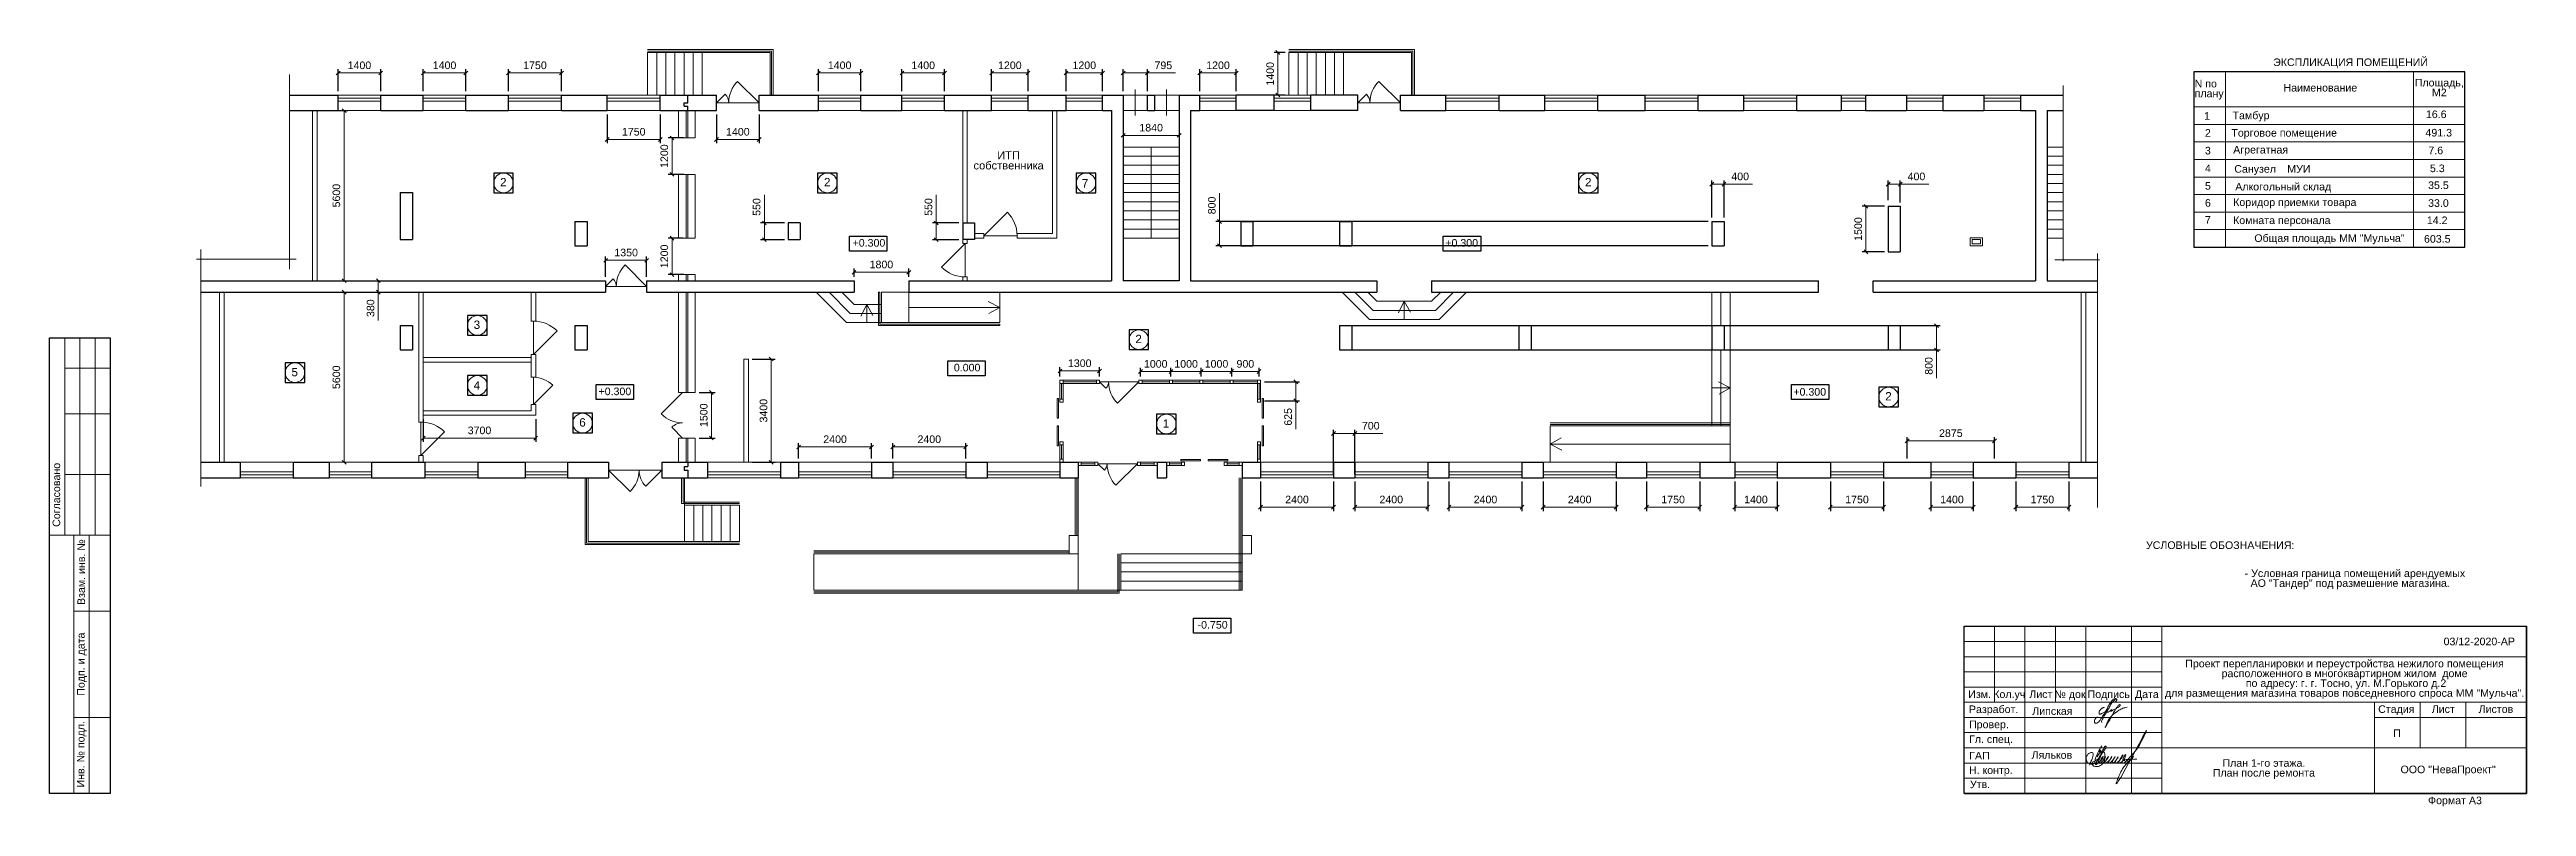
# Model space of a CAD drawing. Header units: metres. Extents: x 0 to 81.5, y -0.4 to 24.5.
import ezdxf
from ezdxf.enums import TextEntityAlignment as Align

# ---------------------------------------------------------------- set-up
doc = ezdxf.new("R2010")
doc.units = ezdxf.units.M
doc.header["$MEASUREMENT"] = 0
doc.linetypes.add('DGN Style 3', pattern=[1.195594, 0.853995, -0.341598])
doc.layers.get('DEFPOINTS').update_dxf_attribs({"lineweight": 0})
for name, color, linetype, lineweight in [('Level 1', 7, 'Continuous', 0), ('Level 44', 7, 'Continuous', 0), ('Level 63', 7, 'Continuous', 0)]:
    doc.layers.add(name, color=color, linetype=linetype, lineweight=lineweight)
doc.layers.add('YOLO_STAMP', color=1, linetype='Continuous')
doc.layers.add('YOLO_TABLE', color=1, linetype='Continuous')
doc.styles.get("Standard").update_dxf_attribs({"font": 'txt.shx'})
doc.styles.add('Style-Arial', font='arial.ttf')
doc.dimstyles.get("Standard").update_dxf_attribs({"dimtxt": 0.18, "dimasz": 0.18, "dimexe": 0.18, "dimexo": 0.0625, "dimgap": 0.09, "dimtad": 0, "dimtih": 1, "dimtoh": 1, "dimdec": 4, "dimzin": 0, "dimdsep": 46, "dimtxsty": 'Standard', "dimcen": 0.09, "dimadec": 0, "dimazin": 0, "dimtfac": 1, "dimtdec": 4, "dimtofl": 0, "dimtmove": 0, "dimatfit": 3, "dimfxl": 1, "dimtolj": 1, "dimtzin": 0, "dimarcsym": 0})

msp = doc.modelspace()

# ---------------------------------------------------------------- texts
at = {"color": 7, "lineweight": 13, "style": 'Style-Arial'}
for s, p in [('ЭКСПЛИКАЦИЯ ПОМЕЩЕНИЙ ', (73.17256911, 24.20813397)), ('Ляльков', (65.22386092, 1.40243163))]:
    msp.add_text(s, height=0.25, dxfattribs=at).set_placement(p, align=Align.TOP_LEFT)
at = {"color": 7, "linetype": 'Continuous', "lineweight": 13, "style": 'Style-Arial'}
for s, p in [('16.6', (78.19838607, 22.49471376)), ('Торговое помещение ', (71.79663298, 21.88481725)), ('Агрегатная', (71.85755469, 21.3282902)), ('491.3', (78.18360569, 21.88874429)), ('Санузел ', (71.89311472, 20.69684427)), ('МУИ ', (73.637055, 20.69639965)), ('5.3', (78.33042154, 20.71487419)), ('Коридор приемки товара', (71.85755469, 19.60004244)), ('35.5', (78.26995994, 20.15894892)), ('33.0', (78.26995994, 19.57291188)), ('14.2', (78.22991016, 19.00496234)), ('Общая площадь ММ "Мульча"', (72.55164995, 18.41859986))]:
    msp.add_text(s, height=0.25, dxfattribs=at).set_placement(p, align=Align.TOP_LEFT)
at = {"color": 7, "linetype": 'DGN Style 3', "lineweight": 13, "style": 'Style-Arial'}
msp.add_text('УСЛОВНЫЕ ОБОЗНАЧЕНИЯ:', height=0.25, dxfattribs=at).set_placement((68.98717627, 8.30987835), align=Align.TOP_LEFT)
at = {"color": 7, "linetype": 'Continuous', "lineweight": 13, "style": 'Style-Arial'}
for s, p in [('03/12-2020-АР', (79.95419171, 5.13989005)), ('П', (77.24458555, 2.12010777))]:
    msp.add_text(s, height=0.25, dxfattribs=at).set_placement(p, align=Align.TOP_CENTER)
at = {"color": 7, "linetype": 'Continuous', "lineweight": 13, "char_height": 0.25, "attachment_point": 1, "style": 'Style-Arial'}
for s, insert, line_spacing_factor in [('N по \\Pплану', (70.58904158, 23.50429258), 0.776524), ('Наименование', (73.51315296, 23.36896186), 0.6), ('Тамбур', (71.8353472, 22.45862773), 0.6), ('7.6', (78.27990816, 21.3050148), 0.6), ('Алкогольный склад', (71.92606197, 20.112463), 0.6), ('Комната персонала ', (71.85475643, 19.00546124), 0.6), ('603.5', (78.13506131, 18.39349683), 0.6)]:
    msp.add_mtext(s, dxfattribs=dict(at, insert=insert, line_spacing_factor=line_spacing_factor))
at = {"color": 7, "linetype": 'Continuous', "lineweight": 0, "char_height": 0.25, "line_spacing_factor": 0.776524, "style": 'Style-Arial'}
for s, insert, attachment_point in [('Площадь,\\PМ2', (78.6398013, 23.5349953), 2), ('Проект перепланировки и переустройства нежилого помещения \\Pрасположенного в многоквартирном жилом  доме \\P по адресу: г. г. Тосно, ул. М.Горького д.2\\Pдля размещения магазина товаров повседневного спроса ММ "Мульча".', (75.52174771, 3.76515636), 5), ('План 1-го этажа. \\PПлан после ремонта', (72.86778587, 0.81520124), 5)]:
    msp.add_mtext(s, dxfattribs=dict(at, insert=insert, attachment_point=attachment_point))
at = {"color": 7, "linetype": 'DGN Style 3', "lineweight": 13, "insert": (72.23546069, 7.38512858), "char_height": 0.25, "attachment_point": 1, "line_spacing_factor": 0.776524, "style": 'Style-Arial'}
msp.add_mtext('- Условная граница помещений арендуемых\\P  АО "Тандер" под размешение магазина.', dxfattribs=at)
at = {"layer": 'Level 44', "color": 7, "linetype": 'Continuous', "lineweight": 0, "style": 'Style-Arial'}
for s, p in [('+0.300', (26.42906504, 18.2622378)), ('+0.300', (45.93221335, 18.26093625)), ('0.000', (29.76182643, 14.15589731)), ('+0.300', (18.0697374, 13.37242339)), ('+0.300', (57.38508207, 13.35665137)), ('-0.750', (37.78081564, 5.68782118))]:
    msp.add_text(s, height=0.25, dxfattribs=at).set_placement(p, align=Align.TOP_LEFT)
at = {"layer": 'Level 63', "color": 7, "linetype": 'Continuous', "lineweight": 13, "style": 'Style-Arial'}
for s, height, p in [('1', 0.25, (70.99813679, 22.31751909)), ('3', 0.25, (71.02475646, 21.1724073)), ('2', 0.25, (71.02328923, 21.75714524)), ('4', 0.25, (71.02412765, 20.5896997)), ('2', 0.275, (14.93852284, 20.13580858)), ('2', 0.275, (25.5959365, 20.13580858)), ('7', 0.275, (34.07903032, 20.09661983)), ('2', 0.275, (50.63657382, 20.13580858)), ('5', 0.25, (71.02580448, 20.01308312)), ('6', 0.25, (71.02475646, 19.45270927)), ('7', 0.25, (71.02475646, 18.89233541)), ('3', 0.275, (14.06936116, 15.44096919)), ('2', 0.275, (35.84240091, 14.97359011)), ('5', 0.275, (8.07267268, 13.88202314)), ('4', 0.275, (14.06873234, 13.44534001)), ('2', 0.275, (60.51493678, 13.08649514)), ('6', 0.275, (17.54297336, 12.22631931)), ('1', 0.275, (36.74598049, 12.19084913))]:
    msp.add_text(s, height=height, dxfattribs=at).set_placement(p, align=Align.MIDDLE_CENTER)
at = {"layer": 'Level 63', "color": 7, "linetype": 'Continuous', "lineweight": 0, "style": 'Style-Arial'}
for s, p in [('Согласовано', (0.23108622, 9.84056573)), ('Взам. инв. №', (1.04937035, 7.29750405)), ('Подп. и дата', (1.03648392, 4.26771036)), ('Инв. № подл.', (1.03201929, 1.29979256))]:
    msp.add_text(s, height=0.25002, rotation=90, dxfattribs=at).set_placement(p, align=Align.MIDDLE_CENTER)
for s, p in [('Изм.', (63.51373925, 3.27815386)), ('Кол.уч', (64.49105938, 3.27815386)), ('Лист', (65.52945706, 3.27815386)), ('№ док', (66.48835836, 3.27815386)), ('Подпись', (67.76235769, 3.27815386)), ('Дата', (69.01783481, 3.27815386)), ('Разработ.', (63.97563743, 2.78219155)), ('Стадия', (77.22513617, 2.78815386)), ('Лист', (78.76945706, 2.78815386)), ('Листов', (80.50294811, 2.78815386)), ('Провер.', (63.82100028, 2.28446048)), ('Гл. спец.', (63.88727334, 1.79723068)), ('Н. контр.', (63.88217244, 0.77815386)), ('ГАП', (63.50788492, 1.25572721)), ('ООО "НеваПроект"', (78.92963579, 0.8026427)), ('Утв.', (63.52622466, 0.31134396)), ('Формат А3', (79.15405251, -0.21762699))]:
    msp.add_text(s, height=0.25, dxfattribs=at).set_placement(p, align=Align.MIDDLE_CENTER)
msp.add_text('Липская', height=0.25, dxfattribs=at).set_placement((65.24554529, 2.84780743), align=Align.TOP_LEFT)
at = {"layer": 'Level 63', "color": 7, "linetype": 'Continuous', "lineweight": 13, "insert": (31.56461748, 20.85189565), "char_height": 0.26125, "attachment_point": 5, "line_spacing_factor": 0.776524, "style": 'Style-Arial'}
msp.add_mtext('ИТП\\Pсобственника', dxfattribs=at)

# ---------------------------------------------------------------- blocks, each defined once
blk = doc.blocks.new('*U18')
at = {"color": 5, "linetype": 'Continuous', "lineweight": 0}
for points, knots in [([(0.31, 0.78), (0.34, 0.81), (0.4, 0.88), (0.43, 0.93), (0.43, 0.97), (0.42, 1.01), (0.39, 1.04), (0.33, 1.05), (0.26, 1.03), (0.21, 1.01), (0.12, 0.93), (0.06, 0.87), (-0.03, 0.75), (-0.11, 0.62), (-0.21, 0.44), (-0.3, 0.26), (-0.38, 0.11), (-0.48, -0.06), (-0.64, -0.3), (-0.75, -0.47), (-0.87, -0.64), (-0.99, -0.73), (-1.02, -0.73), (-1.06, -0.74), (-1.14, -0.72), (-1.16, -0.69), (-1.18, -0.65), (-1.18, -0.58), (-1.17, -0.52), (-1.15, -0.43), (-1.08, -0.35), (-1.04, -0.34), (-0.99, -0.31), (-0.96, -0.3), (-0.92, -0.29), (-0.91, -0.31), (-0.92, -0.32)], [0, 0, 0, 0, 0.032258, 0.064516, 0.096774, 0.129032, 0.16129, 0.193548, 0.225806, 0.258065, 0.290323, 0.322581, 0.354839, 0.387097, 0.419355, 0.451613, 0.483871, 0.516129, 0.548387, 0.580645, 0.612903, 0.645161, 0.677419, 0.709677, 0.741935, 0.774194, 0.806452, 0.83871, 0.870968, 0.903226, 0.935484, 0.967742, 0.983871, 0.991935, 0.995968, 1, 1, 1, 1]), ([(0.32, 0.97), (0.32, 0.97), (0.33, 0.98), (0.32, 0.98), (0.31, 0.97), (0.3, 0.97), (0.29, 0.95), (0.21, 0.88), (0.15, 0.82), (0.09, 0.75), (-0.01, 0.62), (-0.17, 0.29), (-0.31, 0.07), (-0.54, -0.32), (-0.64, -0.51), (-0.69, -0.64), (-0.64, -0.69)], [0, 0, 0, 0, 0.005306, 0.009091, 0.012718, 0.03509, 0.04357, 0.143713, 0.287425, 0.431138, 0.57485, 0.718563, 0.862275, 0.934132, 0.97006, 1, 1, 1, 1])]:
    blk.add_open_spline(points, degree=3, knots=knots, dxfattribs=at)
blk.add_open_spline([(-0.47, 0.37), (-0.48, 0.41), (-0.52, 0.41), (-0.56, 0.39), (-0.63, 0.36), (-0.68, 0.32), (-0.75, 0.25), (-0.8, 0.18), (-0.84, 0.12), (-0.85, 0.05), (-0.85, -0.04), (-0.83, -0.08), (-0.8, -0.08), (-0.77, -0.08), (-0.71, -0.06), (-0.66, -0.04), (-0.53, 0.03), (-0.31, 0.14), (-0.22, 0.24), (-0.17, 0.32), (-0.19, 0.32), (-0.3, 0.13), (-0.31, 0.08), (-0.31, 0.06), (-0.27, 0.06), (-0.23, 0.06), (-0.16, 0.09), (-0.08, 0.14), (-0.02, 0.18), (0.02, 0.21), (0.06, 0.25), (0.06, 0.27), (0.03, 0.23), (0, 0.17), (0, 0.14), (0.03, 0.14), (0.11, 0.19), (0.24, 0.26), (0.32, 0.3), (0.44, 0.37), (0.55, 0.44), (0.61, 0.48), (0.65, 0.52), (0.68, 0.57), (0.68, 0.62), (0.68, 0.63), (0.65, 0.63), (0.59, 0.59), (0.51, 0.52), (0.45, 0.43), (0.37, 0.31), (0.32, 0.23), (0.24, 0.11), (0.16, -0.05), (0.09, -0.18), (-0.03, -0.4), (-0.22, -0.74), (-0.32, -0.89), (-0.41, -1), (-0.41, -1.05), (-0.38, -1.02), (-0.32, -0.82), (-0.24, -0.63), (-0.15, -0.46), (-0.09, -0.38), (0.01, -0.25), (0.14, -0.13), (0.22, -0.06), (0.34, 0.03), (0.46, 0.12), (0.58, 0.2), (0.72, 0.28), (0.88, 0.35), (1.01, 0.39), (1.08, 0.41), (1.18, 0.43)], degree=3, dxfattribs=at)
blk = doc.blocks.new('*U19')
at = {"layer": 'Level 44', "color": 7, "linetype": 'Continuous', "lineweight": 30}
for p, q in [((-0.2, 0.4), (-0.2, -0.4)), ((-0.2, 0.4), (0.2, 0.4)), ((0.2, 0.4), (0.2, -0.4)), ((-0.2, -0.4), (0.2, -0.4))]:
    blk.add_line(p, q, dxfattribs=at)
blk = doc.blocks.new('_Oblique')
at = {"color": 0, "linetype": 'ByBlock', "lineweight": -2}
blk.add_line((0.5, 0.5), (-0.5, -0.5), dxfattribs=at)
blk = doc.blocks.new('*D25')
at = {"color": 0, "lineweight": -2, "transparency": 16777216}
for p, q in [((9.504, 23.127), (9.504, 23.854)), ((10.904, 23.127), (10.904, 23.854))]:
    blk.add_line(p, q, dxfattribs=at)
at = {"color": 5, "lineweight": 0, "transparency": 16777216}
blk.add_line((9.504, 23.729), (10.904, 23.729), dxfattribs=at)
at = {"layer": 'DEFPOINTS', "color": 0, "transparency": 16777216}
for p in [(10.904, 23.729), (9.504, 23.002), (10.904, 23.002)]:
    blk.add_point(p, dxfattribs=at)
at = {"color": 5, "lineweight": 0, "transparency": 16777216, "xscale": 0.125, "yscale": 0.125, "zscale": 0.125, "rotation": 180}
blk.add_blockref('_Oblique', (9.504, 23.729), dxfattribs=at)
at = {"color": 5, "lineweight": 0, "transparency": 16777216, "xscale": 0.125, "yscale": 0.125, "zscale": 0.125}
blk.add_blockref('_Oblique', (10.904, 23.729), dxfattribs=at)
at = {"color": 0, "transparency": 16777216, "insert": (10.204, 23.981), "char_height": 0.25, "attachment_point": 5, "style": 'Style-Arial'}
blk.add_mtext('1400', dxfattribs=at)
blk = doc.blocks.new('TerminatorOpen')
at = {"color": 0, "linetype": 'ByBlock', "lineweight": -2}
for q in [(-1, 0.5), (-1, 0), (-1, -0.5)]:
    blk.add_line((0, 0), q, dxfattribs=at)
blk = doc.blocks.new('*D26')
at = {"color": 0, "lineweight": -2, "transparency": 16777216}
for p, q in [((12.304, 23.127), (12.304, 23.854)), ((13.704, 23.127), (13.704, 23.854))]:
    blk.add_line(p, q, dxfattribs=at)
at = {"color": 5, "lineweight": 0, "transparency": 16777216}
blk.add_line((12.304, 23.729), (13.704, 23.729), dxfattribs=at)
at = {"layer": 'DEFPOINTS', "color": 0, "transparency": 16777216}
for p in [(13.704, 23.729), (12.304, 23.002), (13.704, 23.002)]:
    blk.add_point(p, dxfattribs=at)
at = {"color": 5, "lineweight": 0, "transparency": 16777216, "xscale": 0.125, "yscale": 0.125, "zscale": 0.125, "rotation": 180}
blk.add_blockref('_Oblique', (12.304, 23.729), dxfattribs=at)
at = {"color": 5, "lineweight": 0, "transparency": 16777216, "xscale": 0.125, "yscale": 0.125, "zscale": 0.125}
blk.add_blockref('_Oblique', (13.704, 23.729), dxfattribs=at)
at = {"color": 0, "transparency": 16777216, "insert": (13.004, 23.981), "char_height": 0.25, "attachment_point": 5, "style": 'Style-Arial'}
blk.add_mtext('1400', dxfattribs=at)
blk = doc.blocks.new('*D27')
at = {"color": 0, "lineweight": -2, "transparency": 16777216}
for p, q in [((15.104, 23.127), (15.104, 23.854)), ((16.854, 23.127), (16.854, 23.854))]:
    blk.add_line(p, q, dxfattribs=at)
at = {"color": 5, "lineweight": 0, "transparency": 16777216}
blk.add_line((15.104, 23.729), (16.854, 23.729), dxfattribs=at)
at = {"layer": 'DEFPOINTS', "color": 0, "transparency": 16777216}
for p in [(16.854, 23.729), (15.104, 23.002), (16.854, 23.002)]:
    blk.add_point(p, dxfattribs=at)
at = {"color": 5, "lineweight": 0, "transparency": 16777216, "xscale": 0.125, "yscale": 0.125, "zscale": 0.125, "rotation": 180}
blk.add_blockref('_Oblique', (15.104, 23.729), dxfattribs=at)
at = {"color": 5, "lineweight": 0, "transparency": 16777216, "xscale": 0.125, "yscale": 0.125, "zscale": 0.125}
blk.add_blockref('_Oblique', (16.854, 23.729), dxfattribs=at)
at = {"color": 0, "transparency": 16777216, "insert": (15.979, 23.981), "char_height": 0.25, "attachment_point": 5, "style": 'Style-Arial'}
blk.add_mtext('1750', dxfattribs=at)
blk = doc.blocks.new('*D28')
at = {"color": 0, "lineweight": -2, "transparency": 16777216}
for p, q in [((18.354, 22.367), (18.354, 21.414)), ((20.104, 22.367), (20.104, 21.414))]:
    blk.add_line(p, q, dxfattribs=at)
at = {"color": 5, "lineweight": 0, "transparency": 16777216}
blk.add_line((18.354, 21.539), (20.104, 21.539), dxfattribs=at)
at = {"layer": 'DEFPOINTS', "color": 0, "transparency": 16777216}
for p in [(18.354, 22.492), (20.104, 22.492), (20.104, 21.539)]:
    blk.add_point(p, dxfattribs=at)
at = {"color": 5, "lineweight": 0, "transparency": 16777216, "xscale": 0.125, "yscale": 0.125, "zscale": 0.125, "rotation": 180}
blk.add_blockref('_Oblique', (18.354, 21.539), dxfattribs=at)
at = {"color": 5, "lineweight": 0, "transparency": 16777216, "xscale": 0.125, "yscale": 0.125, "zscale": 0.125}
blk.add_blockref('_Oblique', (20.104, 21.539), dxfattribs=at)
at = {"color": 0, "transparency": 16777216, "insert": (19.229, 21.792), "char_height": 0.25, "attachment_point": 5, "style": 'Style-Arial'}
blk.add_mtext('1750', dxfattribs=at)
blk = doc.blocks.new('*D29')
at = {"color": 0, "lineweight": -2, "transparency": 16777216}
for p, q in [((21.954, 22.367), (21.954, 21.414)), ((23.354, 22.367), (23.354, 21.414))]:
    blk.add_line(p, q, dxfattribs=at)
at = {"color": 5, "lineweight": 0, "transparency": 16777216}
blk.add_line((21.954, 21.539), (23.354, 21.539), dxfattribs=at)
at = {"layer": 'DEFPOINTS', "color": 0, "transparency": 16777216}
for p in [(21.954, 22.492), (23.354, 22.492), (23.354, 21.539)]:
    blk.add_point(p, dxfattribs=at)
at = {"color": 5, "lineweight": 0, "transparency": 16777216, "xscale": 0.125, "yscale": 0.125, "zscale": 0.125, "rotation": 180}
blk.add_blockref('_Oblique', (21.954, 21.539), dxfattribs=at)
at = {"color": 5, "lineweight": 0, "transparency": 16777216, "xscale": 0.125, "yscale": 0.125, "zscale": 0.125}
blk.add_blockref('_Oblique', (23.354, 21.539), dxfattribs=at)
at = {"color": 0, "transparency": 16777216, "insert": (22.654, 21.792), "char_height": 0.25, "attachment_point": 5, "style": 'Style-Arial'}
blk.add_mtext('1400', dxfattribs=at)
blk = doc.blocks.new('*D30')
at = {"color": 0, "lineweight": -2, "transparency": 16777216}
for p, q in [((25.304, 23.127), (25.304, 23.854)), ((26.704, 23.127), (26.704, 23.854))]:
    blk.add_line(p, q, dxfattribs=at)
at = {"color": 5, "lineweight": 0, "transparency": 16777216}
blk.add_line((25.304, 23.729), (26.704, 23.729), dxfattribs=at)
at = {"layer": 'DEFPOINTS', "color": 0, "transparency": 16777216}
for p in [(26.704, 23.729), (25.304, 23.002), (26.704, 23.002)]:
    blk.add_point(p, dxfattribs=at)
at = {"color": 5, "lineweight": 0, "transparency": 16777216, "xscale": 0.125, "yscale": 0.125, "zscale": 0.125, "rotation": 180}
blk.add_blockref('_Oblique', (25.304, 23.729), dxfattribs=at)
at = {"color": 5, "lineweight": 0, "transparency": 16777216, "xscale": 0.125, "yscale": 0.125, "zscale": 0.125}
blk.add_blockref('_Oblique', (26.704, 23.729), dxfattribs=at)
at = {"color": 0, "transparency": 16777216, "insert": (26.004, 23.981), "char_height": 0.25, "attachment_point": 5, "style": 'Style-Arial'}
blk.add_mtext('1400', dxfattribs=at)
blk = doc.blocks.new('*D31')
at = {"color": 0, "lineweight": -2, "transparency": 16777216}
for p, q in [((28.054, 23.127), (28.054, 23.854)), ((29.454, 23.127), (29.454, 23.854))]:
    blk.add_line(p, q, dxfattribs=at)
at = {"color": 5, "lineweight": 0, "transparency": 16777216}
blk.add_line((28.054, 23.729), (29.454, 23.729), dxfattribs=at)
at = {"layer": 'DEFPOINTS', "color": 0, "transparency": 16777216}
for p in [(29.454, 23.729), (28.054, 23.002), (29.454, 23.002)]:
    blk.add_point(p, dxfattribs=at)
at = {"color": 5, "lineweight": 0, "transparency": 16777216, "xscale": 0.125, "yscale": 0.125, "zscale": 0.125, "rotation": 180}
blk.add_blockref('_Oblique', (28.054, 23.729), dxfattribs=at)
at = {"color": 5, "lineweight": 0, "transparency": 16777216, "xscale": 0.125, "yscale": 0.125, "zscale": 0.125}
blk.add_blockref('_Oblique', (29.454, 23.729), dxfattribs=at)
at = {"color": 0, "transparency": 16777216, "insert": (28.754, 23.981), "char_height": 0.25, "attachment_point": 5, "style": 'Style-Arial'}
blk.add_mtext('1400', dxfattribs=at)
blk = doc.blocks.new('*D32')
at = {"color": 0, "lineweight": -2, "transparency": 16777216}
for p, q in [((31.004, 23.127), (31.004, 23.854)), ((32.204, 23.127), (32.204, 23.854))]:
    blk.add_line(p, q, dxfattribs=at)
at = {"color": 5, "lineweight": 0, "transparency": 16777216}
blk.add_line((31.004, 23.729), (32.204, 23.729), dxfattribs=at)
at = {"layer": 'DEFPOINTS', "color": 0, "transparency": 16777216}
for p in [(32.204, 23.729), (31.004, 23.002), (32.204, 23.002)]:
    blk.add_point(p, dxfattribs=at)
at = {"color": 5, "lineweight": 0, "transparency": 16777216, "xscale": 0.125, "yscale": 0.125, "zscale": 0.125, "rotation": 180}
blk.add_blockref('_Oblique', (31.004, 23.729), dxfattribs=at)
at = {"color": 5, "lineweight": 0, "transparency": 16777216, "xscale": 0.125, "yscale": 0.125, "zscale": 0.125}
blk.add_blockref('_Oblique', (32.204, 23.729), dxfattribs=at)
at = {"color": 0, "transparency": 16777216, "insert": (31.604, 23.981), "char_height": 0.25, "attachment_point": 5, "style": 'Style-Arial'}
blk.add_mtext('1200', dxfattribs=at)
blk = doc.blocks.new('*D33')
at = {"color": 0, "lineweight": -2, "transparency": 16777216}
for p, q in [((33.454, 23.127), (33.454, 23.854)), ((34.654, 23.127), (34.654, 23.854))]:
    blk.add_line(p, q, dxfattribs=at)
at = {"color": 5, "lineweight": 0, "transparency": 16777216}
blk.add_line((33.454, 23.729), (34.654, 23.729), dxfattribs=at)
at = {"layer": 'DEFPOINTS', "color": 0, "transparency": 16777216}
for p in [(34.654, 23.729), (33.454, 23.002), (34.654, 23.002)]:
    blk.add_point(p, dxfattribs=at)
at = {"color": 5, "lineweight": 0, "transparency": 16777216, "xscale": 0.125, "yscale": 0.125, "zscale": 0.125, "rotation": 180}
blk.add_blockref('_Oblique', (33.454, 23.729), dxfattribs=at)
at = {"color": 5, "lineweight": 0, "transparency": 16777216, "xscale": 0.125, "yscale": 0.125, "zscale": 0.125}
blk.add_blockref('_Oblique', (34.654, 23.729), dxfattribs=at)
at = {"color": 0, "transparency": 16777216, "insert": (34.054, 23.981), "char_height": 0.25, "attachment_point": 5, "style": 'Style-Arial'}
blk.add_mtext('1200', dxfattribs=at)
blk = doc.blocks.new('*D34')
at = {"color": 0, "lineweight": -2, "transparency": 16777216}
for p, q in [((35.334, 23.127), (35.334, 23.854)), ((36.129, 23.127), (36.129, 23.854))]:
    blk.add_line(p, q, dxfattribs=at)
at = {"color": 5, "lineweight": 0, "transparency": 16777216}
for p, q in [((35.334, 23.729), (36.129, 23.729)), ((36.129, 23.729), (37.056, 23.729))]:
    blk.add_line(p, q, dxfattribs=at)
at = {"layer": 'DEFPOINTS', "color": 0, "transparency": 16777216}
for p in [(36.129, 23.729), (35.334, 23.002), (36.129, 23.002)]:
    blk.add_point(p, dxfattribs=at)
at = {"color": 5, "lineweight": 0, "transparency": 16777216, "xscale": 0.125, "yscale": 0.125, "zscale": 0.125, "rotation": 180}
blk.add_blockref('_Oblique', (35.334, 23.729), dxfattribs=at)
at = {"color": 5, "lineweight": 0, "transparency": 16777216, "xscale": 0.125, "yscale": 0.125, "zscale": 0.125}
blk.add_blockref('_Oblique', (36.129, 23.729), dxfattribs=at)
at = {"color": 0, "transparency": 16777216, "insert": (36.655, 23.981), "char_height": 0.25, "attachment_point": 5, "style": 'Style-Arial'}
blk.add_mtext('795', dxfattribs=at)
blk = doc.blocks.new('*D35')
at = {"color": 0, "lineweight": -2, "transparency": 16777216}
for p, q in [((35.334, 22.367), (35.334, 21.55)), ((37.174, 22.367), (37.174, 21.55))]:
    blk.add_line(p, q, dxfattribs=at)
at = {"color": 5, "lineweight": 0, "transparency": 16777216}
blk.add_line((35.334, 21.675), (37.174, 21.675), dxfattribs=at)
at = {"layer": 'DEFPOINTS', "color": 0, "transparency": 16777216}
for p in [(35.334, 22.492), (37.174, 22.492), (37.174, 21.675)]:
    blk.add_point(p, dxfattribs=at)
at = {"color": 5, "lineweight": 0, "transparency": 16777216, "xscale": 0.125, "yscale": 0.125, "zscale": 0.125, "rotation": 180}
blk.add_blockref('_Oblique', (35.334, 21.675), dxfattribs=at)
at = {"color": 5, "lineweight": 0, "transparency": 16777216, "xscale": 0.125, "yscale": 0.125, "zscale": 0.125}
blk.add_blockref('_Oblique', (37.174, 21.675), dxfattribs=at)
at = {"color": 0, "transparency": 16777216, "insert": (36.254, 21.928), "char_height": 0.25, "attachment_point": 5, "style": 'Style-Arial'}
blk.add_mtext('1840', dxfattribs=at)
blk = doc.blocks.new('*D36')
at = {"color": 0, "lineweight": -2, "transparency": 16777216}
for p, q in [((37.854, 23.127), (37.854, 23.854)), ((39.054, 23.127), (39.054, 23.854))]:
    blk.add_line(p, q, dxfattribs=at)
at = {"color": 5, "lineweight": 0, "transparency": 16777216}
blk.add_line((37.854, 23.729), (39.054, 23.729), dxfattribs=at)
at = {"layer": 'DEFPOINTS', "color": 0, "transparency": 16777216}
for p in [(39.054, 23.729), (37.854, 23.002), (39.054, 23.002)]:
    blk.add_point(p, dxfattribs=at)
at = {"color": 5, "lineweight": 0, "transparency": 16777216, "xscale": 0.125, "yscale": 0.125, "zscale": 0.125, "rotation": 180}
blk.add_blockref('_Oblique', (37.854, 23.729), dxfattribs=at)
at = {"color": 5, "lineweight": 0, "transparency": 16777216, "xscale": 0.125, "yscale": 0.125, "zscale": 0.125}
blk.add_blockref('_Oblique', (39.054, 23.729), dxfattribs=at)
at = {"color": 0, "transparency": 16777216, "insert": (38.454, 23.981), "char_height": 0.25, "attachment_point": 5, "style": 'Style-Arial'}
blk.add_mtext('1200', dxfattribs=at)
blk = doc.blocks.new('*D37')
at = {"color": 0, "lineweight": -2, "transparency": 16777216}
for p, q in [((40.661, 24.402), (40.297, 24.402)), ((40.661, 23.002), (40.297, 23.002))]:
    blk.add_line(p, q, dxfattribs=at)
at = {"color": 5, "lineweight": 0, "transparency": 16777216}
blk.add_line((40.422, 24.402), (40.422, 23.002), dxfattribs=at)
at = {"layer": 'DEFPOINTS', "color": 0, "transparency": 16777216}
for p in [(40.786, 24.402), (40.422, 23.002), (40.786, 23.002)]:
    blk.add_point(p, dxfattribs=at)
at = {"color": 5, "lineweight": 0, "transparency": 16777216, "xscale": 0.125, "yscale": 0.125, "zscale": 0.125}
for p, rotation in [((40.422, 24.402), 90), ((40.422, 23.002), 270)]:
    blk.add_blockref('_Oblique', p, dxfattribs=dict(at, rotation=rotation))
at = {"color": 0, "transparency": 16777216, "insert": (40.17, 23.702), "char_height": 0.25, "attachment_point": 5, "rotation": 90, "style": 'Style-Arial'}
blk.add_mtext('1400', dxfattribs=at)
blk = doc.blocks.new('*D38')
at = {"color": 5, "lineweight": 0, "transparency": 16777216}
for p, q in [((38.503, 18.842), (38.503, 19.769)), ((38.503, 18.042), (38.503, 18.842))]:
    blk.add_line(p, q, dxfattribs=at)
at = {"color": 0, "lineweight": -2, "transparency": 16777216}
for p, q in [((54.579, 18.842), (38.378, 18.842)), ((54.579, 18.042), (38.378, 18.042))]:
    blk.add_line(p, q, dxfattribs=at)
at = {"layer": 'DEFPOINTS', "color": 0, "transparency": 16777216}
for p in [(38.503, 18.842), (54.704, 18.842), (54.704, 18.042)]:
    blk.add_point(p, dxfattribs=at)
at = {"color": 5, "lineweight": 0, "transparency": 16777216, "xscale": 0.125, "yscale": 0.125, "zscale": 0.125}
for p, rotation in [((38.503, 18.842), 90), ((38.503, 18.042), 270)]:
    blk.add_blockref('_Oblique', p, dxfattribs=dict(at, rotation=rotation))
at = {"color": 0, "transparency": 16777216, "insert": (38.25, 19.368), "char_height": 0.25, "attachment_point": 5, "rotation": 90, "style": 'Style-Arial'}
blk.add_mtext('800', dxfattribs=at)
blk = doc.blocks.new('*D39')
at = {"color": 0, "lineweight": -2, "transparency": 16777216}
for p, q in [((60.379, 19.342), (59.647, 19.342)), ((60.379, 17.842), (59.647, 17.842))]:
    blk.add_line(p, q, dxfattribs=at)
at = {"color": 5, "lineweight": 0, "transparency": 16777216}
blk.add_line((59.772, 17.842), (59.772, 19.342), dxfattribs=at)
at = {"layer": 'DEFPOINTS', "color": 0, "transparency": 16777216}
for p in [(59.772, 19.342), (60.504, 19.342), (60.504, 17.842)]:
    blk.add_point(p, dxfattribs=at)
at = {"color": 5, "lineweight": 0, "transparency": 16777216, "xscale": 0.125, "yscale": 0.125, "zscale": 0.125}
for p, rotation in [((59.772, 19.342), 90), ((59.772, 17.842), 270)]:
    blk.add_blockref('_Oblique', p, dxfattribs=dict(at, rotation=rotation))
at = {"color": 0, "transparency": 16777216, "insert": (59.519, 18.592), "char_height": 0.25, "attachment_point": 5, "rotation": 90, "style": 'Style-Arial'}
blk.add_mtext('1500', dxfattribs=at)
blk = doc.blocks.new('*D40')
at = {"color": 0, "lineweight": -2, "transparency": 16777216}
for p, q in [((60.504, 19.547), (60.504, 20.195)), ((60.904, 19.467), (60.904, 20.195))]:
    blk.add_line(p, q, dxfattribs=at)
at = {"color": 5, "lineweight": 0, "transparency": 16777216}
for p, q in [((60.504, 20.07), (60.904, 20.07)), ((60.904, 20.07), (61.841, 20.07))]:
    blk.add_line(p, q, dxfattribs=at)
at = {"layer": 'DEFPOINTS', "color": 0, "transparency": 16777216}
for p in [(60.904, 20.07), (60.504, 19.422), (60.904, 19.342)]:
    blk.add_point(p, dxfattribs=at)
at = {"color": 5, "lineweight": 0, "transparency": 16777216, "xscale": 0.125, "yscale": 0.125, "zscale": 0.125, "rotation": 180}
blk.add_blockref('_Oblique', (60.504, 20.07), dxfattribs=at)
at = {"color": 5, "lineweight": 0, "transparency": 16777216, "xscale": 0.125, "yscale": 0.125, "zscale": 0.125}
blk.add_blockref('_Oblique', (60.904, 20.07), dxfattribs=at)
at = {"color": 0, "transparency": 16777216, "insert": (61.435, 20.322), "char_height": 0.25, "attachment_point": 5, "style": 'Style-Arial'}
blk.add_mtext('400', dxfattribs=at)
blk = doc.blocks.new('*D41')
at = {"color": 0, "lineweight": -2, "transparency": 16777216}
for p, q in [((54.704, 18.967), (54.704, 20.195)), ((55.104, 18.967), (55.104, 20.195))]:
    blk.add_line(p, q, dxfattribs=at)
at = {"color": 5, "lineweight": 0, "transparency": 16777216}
for p, q in [((54.704, 20.07), (55.104, 20.07)), ((55.104, 20.07), (56.041, 20.07))]:
    blk.add_line(p, q, dxfattribs=at)
at = {"layer": 'DEFPOINTS', "color": 0, "transparency": 16777216}
for p in [(55.104, 20.07), (54.704, 18.842), (55.104, 18.842)]:
    blk.add_point(p, dxfattribs=at)
at = {"color": 5, "lineweight": 0, "transparency": 16777216, "xscale": 0.125, "yscale": 0.125, "zscale": 0.125, "rotation": 180}
blk.add_blockref('_Oblique', (54.704, 20.07), dxfattribs=at)
at = {"color": 5, "lineweight": 0, "transparency": 16777216, "xscale": 0.125, "yscale": 0.125, "zscale": 0.125}
blk.add_blockref('_Oblique', (55.104, 20.07), dxfattribs=at)
at = {"color": 0, "transparency": 16777216, "insert": (55.635, 20.322), "char_height": 0.25, "attachment_point": 5, "style": 'Style-Arial'}
blk.add_mtext('400', dxfattribs=at)
blk = doc.blocks.new('*D42')
at = {"color": 0, "lineweight": -2, "transparency": 16777216}
for p, q in [((42.579, 15.412), (62.22, 15.412)), ((42.579, 14.612), (62.22, 14.612))]:
    blk.add_line(p, q, dxfattribs=at)
at = {"color": 5, "lineweight": 0, "transparency": 16777216}
for p, q in [((62.095, 15.412), (62.095, 14.612)), ((62.095, 14.612), (62.095, 13.685))]:
    blk.add_line(p, q, dxfattribs=at)
at = {"layer": 'DEFPOINTS', "color": 0, "transparency": 16777216}
for p in [(42.454, 15.412), (42.454, 14.612), (62.095, 14.612)]:
    blk.add_point(p, dxfattribs=at)
at = {"color": 5, "lineweight": 0, "transparency": 16777216, "xscale": 0.125, "yscale": 0.125, "zscale": 0.125}
for p, rotation in [((62.095, 15.412), 90), ((62.095, 14.612), 270)]:
    blk.add_blockref('_Oblique', p, dxfattribs=dict(at, rotation=rotation))
at = {"color": 0, "transparency": 16777216, "insert": (61.842, 14.086), "char_height": 0.25, "attachment_point": 5, "rotation": 90, "style": 'Style-Arial'}
blk.add_mtext('800', dxfattribs=at)
blk = doc.blocks.new('*D43')
at = {"color": 0, "lineweight": -2, "transparency": 16777216}
for p, q in [((33.254, 13.737), (33.254, 14.046)), ((34.554, 13.737), (34.554, 14.046))]:
    blk.add_line(p, q, dxfattribs=at)
at = {"color": 5, "lineweight": 0, "transparency": 16777216}
blk.add_line((33.254, 13.921), (34.554, 13.921), dxfattribs=at)
at = {"layer": 'DEFPOINTS', "color": 0, "transparency": 16777216}
for p in [(34.554, 13.921), (33.254, 13.612), (34.554, 13.612)]:
    blk.add_point(p, dxfattribs=at)
at = {"color": 5, "lineweight": 0, "transparency": 16777216, "xscale": 0.125, "yscale": 0.125, "zscale": 0.125, "rotation": 180}
blk.add_blockref('_Oblique', (33.254, 13.921), dxfattribs=at)
at = {"color": 5, "lineweight": 0, "transparency": 16777216, "xscale": 0.125, "yscale": 0.125, "zscale": 0.125}
blk.add_blockref('_Oblique', (34.554, 13.921), dxfattribs=at)
at = {"color": 0, "transparency": 16777216, "insert": (33.904, 14.173), "char_height": 0.25, "attachment_point": 5, "style": 'Style-Arial'}
blk.add_mtext('1300', dxfattribs=at)
blk = doc.blocks.new('*D44')
at = {"color": 0, "lineweight": -2, "transparency": 16777216}
for p, q in [((35.904, 13.737), (35.904, 14.025)), ((36.904, 13.737), (36.904, 14.025))]:
    blk.add_line(p, q, dxfattribs=at)
at = {"color": 5, "lineweight": 0, "transparency": 16777216}
blk.add_line((35.904, 13.9), (36.904, 13.9), dxfattribs=at)
at = {"layer": 'DEFPOINTS', "color": 0, "transparency": 16777216}
for p in [(36.904, 13.9), (35.904, 13.612), (36.904, 13.612)]:
    blk.add_point(p, dxfattribs=at)
at = {"color": 5, "lineweight": 0, "transparency": 16777216, "xscale": 0.125, "yscale": 0.125, "zscale": 0.125, "rotation": 180}
blk.add_blockref('_Oblique', (35.904, 13.9), dxfattribs=at)
at = {"color": 5, "lineweight": 0, "transparency": 16777216, "xscale": 0.125, "yscale": 0.125, "zscale": 0.125}
blk.add_blockref('_Oblique', (36.904, 13.9), dxfattribs=at)
at = {"color": 0, "transparency": 16777216, "insert": (36.404, 14.152), "char_height": 0.25, "attachment_point": 5, "style": 'Style-Arial'}
blk.add_mtext('1000', dxfattribs=at)
blk = doc.blocks.new('*D45')
at = {"color": 0, "lineweight": -2, "transparency": 16777216}
for p, q in [((36.904, 13.737), (36.904, 14.025)), ((37.904, 13.737), (37.904, 14.025))]:
    blk.add_line(p, q, dxfattribs=at)
at = {"color": 5, "lineweight": 0, "transparency": 16777216}
blk.add_line((36.904, 13.9), (37.904, 13.9), dxfattribs=at)
at = {"layer": 'DEFPOINTS', "color": 0, "transparency": 16777216}
for p in [(37.904, 13.9), (36.904, 13.612), (37.904, 13.612)]:
    blk.add_point(p, dxfattribs=at)
at = {"color": 5, "lineweight": 0, "transparency": 16777216, "xscale": 0.125, "yscale": 0.125, "zscale": 0.125, "rotation": 180}
blk.add_blockref('_Oblique', (36.904, 13.9), dxfattribs=at)
at = {"color": 5, "lineweight": 0, "transparency": 16777216, "xscale": 0.125, "yscale": 0.125, "zscale": 0.125}
blk.add_blockref('_Oblique', (37.904, 13.9), dxfattribs=at)
at = {"color": 0, "transparency": 16777216, "insert": (37.404, 14.152), "char_height": 0.25, "attachment_point": 5, "style": 'Style-Arial'}
blk.add_mtext('1000', dxfattribs=at)
blk = doc.blocks.new('*D46')
at = {"color": 0, "lineweight": -2, "transparency": 16777216}
for p, q in [((37.904, 13.737), (37.904, 14.025)), ((38.904, 13.737), (38.904, 14.025))]:
    blk.add_line(p, q, dxfattribs=at)
at = {"color": 5, "lineweight": 0, "transparency": 16777216}
blk.add_line((37.904, 13.9), (38.904, 13.9), dxfattribs=at)
at = {"layer": 'DEFPOINTS', "color": 0, "transparency": 16777216}
for p in [(38.904, 13.9), (37.904, 13.612), (38.904, 13.612)]:
    blk.add_point(p, dxfattribs=at)
at = {"color": 5, "lineweight": 0, "transparency": 16777216, "xscale": 0.125, "yscale": 0.125, "zscale": 0.125, "rotation": 180}
blk.add_blockref('_Oblique', (37.904, 13.9), dxfattribs=at)
at = {"color": 5, "lineweight": 0, "transparency": 16777216, "xscale": 0.125, "yscale": 0.125, "zscale": 0.125}
blk.add_blockref('_Oblique', (38.904, 13.9), dxfattribs=at)
at = {"color": 0, "transparency": 16777216, "insert": (38.404, 14.152), "char_height": 0.25, "attachment_point": 5, "style": 'Style-Arial'}
blk.add_mtext('1000', dxfattribs=at)
blk = doc.blocks.new('*D47')
at = {"color": 0, "lineweight": -2, "transparency": 16777216}
for p, q in [((38.904, 13.737), (38.904, 14.025)), ((39.804, 13.737), (39.804, 14.025))]:
    blk.add_line(p, q, dxfattribs=at)
at = {"color": 5, "lineweight": 0, "transparency": 16777216}
blk.add_line((38.904, 13.9), (39.804, 13.9), dxfattribs=at)
at = {"layer": 'DEFPOINTS', "color": 0, "transparency": 16777216}
for p in [(39.804, 13.9), (38.904, 13.612), (39.804, 13.612)]:
    blk.add_point(p, dxfattribs=at)
at = {"color": 5, "lineweight": 0, "transparency": 16777216, "xscale": 0.125, "yscale": 0.125, "zscale": 0.125, "rotation": 180}
blk.add_blockref('_Oblique', (38.904, 13.9), dxfattribs=at)
at = {"color": 5, "lineweight": 0, "transparency": 16777216, "xscale": 0.125, "yscale": 0.125, "zscale": 0.125}
blk.add_blockref('_Oblique', (39.804, 13.9), dxfattribs=at)
at = {"color": 0, "transparency": 16777216, "insert": (39.354, 14.152), "char_height": 0.25, "attachment_point": 5, "style": 'Style-Arial'}
blk.add_mtext('900', dxfattribs=at)
blk = doc.blocks.new('*D48')
at = {"color": 0, "lineweight": -2, "transparency": 16777216}
for p, q in [((39.979, 13.562), (41.138, 13.562)), ((39.979, 12.937), (41.138, 12.937))]:
    blk.add_line(p, q, dxfattribs=at)
at = {"color": 5, "lineweight": 0, "transparency": 16777216}
for p, q in [((41.013, 13.562), (41.013, 12.937)), ((41.013, 12.937), (41.013, 12.007))]:
    blk.add_line(p, q, dxfattribs=at)
at = {"layer": 'DEFPOINTS', "color": 0, "transparency": 16777216}
for p in [(39.854, 13.562), (39.854, 12.937), (41.013, 12.937)]:
    blk.add_point(p, dxfattribs=at)
at = {"color": 5, "lineweight": 0, "transparency": 16777216, "xscale": 0.125, "yscale": 0.125, "zscale": 0.125}
for p, rotation in [((41.013, 13.562), 90), ((41.013, 12.937), 270)]:
    blk.add_blockref('_Oblique', p, dxfattribs=dict(at, rotation=rotation))
at = {"color": 0, "transparency": 16777216, "insert": (40.76, 12.409), "char_height": 0.25, "attachment_point": 5, "rotation": 90, "style": 'Style-Arial'}
blk.add_mtext('625', dxfattribs=at)
blk = doc.blocks.new('*D49')
at = {"color": 0, "lineweight": -2, "transparency": 16777216}
for p, q in [((39.854, 10.277), (39.854, 9.309)), ((42.254, 10.277), (42.254, 9.309))]:
    blk.add_line(p, q, dxfattribs=at)
at = {"color": 5, "lineweight": 0, "transparency": 16777216}
blk.add_line((39.854, 9.434), (42.254, 9.434), dxfattribs=at)
at = {"layer": 'DEFPOINTS', "color": 0, "transparency": 16777216}
for p in [(39.854, 10.402), (42.254, 10.402), (42.254, 9.434)]:
    blk.add_point(p, dxfattribs=at)
at = {"color": 5, "lineweight": 0, "transparency": 16777216, "xscale": 0.125, "yscale": 0.125, "zscale": 0.125, "rotation": 180}
blk.add_blockref('_Oblique', (39.854, 9.434), dxfattribs=at)
at = {"color": 5, "lineweight": 0, "transparency": 16777216, "xscale": 0.125, "yscale": 0.125, "zscale": 0.125}
blk.add_blockref('_Oblique', (42.254, 9.434), dxfattribs=at)
at = {"color": 0, "transparency": 16777216, "insert": (41.054, 9.687), "char_height": 0.25, "attachment_point": 5, "style": 'Style-Arial'}
blk.add_mtext('2400', dxfattribs=at)
blk = doc.blocks.new('*D50')
at = {"color": 0, "lineweight": -2, "transparency": 16777216}
for p, q in [((42.954, 10.277), (42.954, 9.309)), ((45.354, 10.277), (45.354, 9.309))]:
    blk.add_line(p, q, dxfattribs=at)
at = {"color": 5, "lineweight": 0, "transparency": 16777216}
blk.add_line((42.954, 9.434), (45.354, 9.434), dxfattribs=at)
at = {"layer": 'DEFPOINTS', "color": 0, "transparency": 16777216}
for p in [(42.954, 10.402), (45.354, 10.402), (45.354, 9.434)]:
    blk.add_point(p, dxfattribs=at)
at = {"color": 5, "lineweight": 0, "transparency": 16777216, "xscale": 0.125, "yscale": 0.125, "zscale": 0.125, "rotation": 180}
blk.add_blockref('_Oblique', (42.954, 9.434), dxfattribs=at)
at = {"color": 5, "lineweight": 0, "transparency": 16777216, "xscale": 0.125, "yscale": 0.125, "zscale": 0.125}
blk.add_blockref('_Oblique', (45.354, 9.434), dxfattribs=at)
at = {"color": 0, "transparency": 16777216, "insert": (44.154, 9.687), "char_height": 0.25, "attachment_point": 5, "style": 'Style-Arial'}
blk.add_mtext('2400', dxfattribs=at)
blk = doc.blocks.new('*D51')
at = {"color": 0, "lineweight": -2, "transparency": 16777216}
for p, q in [((42.254, 10.527), (42.254, 11.986)), ((42.954, 10.527), (42.954, 11.986))]:
    blk.add_line(p, q, dxfattribs=at)
at = {"color": 5, "lineweight": 0, "transparency": 16777216}
for p, q in [((42.254, 11.861), (42.954, 11.861)), ((42.954, 11.861), (43.878, 11.861))]:
    blk.add_line(p, q, dxfattribs=at)
at = {"layer": 'DEFPOINTS', "color": 0, "transparency": 16777216}
for p in [(42.954, 11.861), (42.254, 10.402), (42.954, 10.402)]:
    blk.add_point(p, dxfattribs=at)
at = {"color": 5, "lineweight": 0, "transparency": 16777216, "xscale": 0.125, "yscale": 0.125, "zscale": 0.125, "rotation": 180}
blk.add_blockref('_Oblique', (42.254, 11.861), dxfattribs=at)
at = {"color": 5, "lineweight": 0, "transparency": 16777216, "xscale": 0.125, "yscale": 0.125, "zscale": 0.125}
blk.add_blockref('_Oblique', (42.954, 11.861), dxfattribs=at)
at = {"color": 0, "transparency": 16777216, "insert": (43.479, 12.114), "char_height": 0.25, "attachment_point": 5, "style": 'Style-Arial'}
blk.add_mtext('700', dxfattribs=at)
blk = doc.blocks.new('*D52')
at = {"color": 0, "lineweight": -2, "transparency": 16777216}
for p, q in [((46.054, 10.277), (46.054, 9.309)), ((48.454, 10.277), (48.454, 9.309))]:
    blk.add_line(p, q, dxfattribs=at)
at = {"color": 5, "lineweight": 0, "transparency": 16777216}
blk.add_line((46.054, 9.434), (48.454, 9.434), dxfattribs=at)
at = {"layer": 'DEFPOINTS', "color": 0, "transparency": 16777216}
for p in [(46.054, 10.402), (48.454, 10.402), (48.454, 9.434)]:
    blk.add_point(p, dxfattribs=at)
at = {"color": 5, "lineweight": 0, "transparency": 16777216, "xscale": 0.125, "yscale": 0.125, "zscale": 0.125, "rotation": 180}
blk.add_blockref('_Oblique', (46.054, 9.434), dxfattribs=at)
at = {"color": 5, "lineweight": 0, "transparency": 16777216, "xscale": 0.125, "yscale": 0.125, "zscale": 0.125}
blk.add_blockref('_Oblique', (48.454, 9.434), dxfattribs=at)
at = {"color": 0, "transparency": 16777216, "insert": (47.254, 9.687), "char_height": 0.25, "attachment_point": 5, "style": 'Style-Arial'}
blk.add_mtext('2400', dxfattribs=at)
blk = doc.blocks.new('*D53')
at = {"color": 0, "lineweight": -2, "transparency": 16777216}
for p, q in [((49.154, 10.277), (49.154, 9.309)), ((51.554, 10.277), (51.554, 9.309))]:
    blk.add_line(p, q, dxfattribs=at)
at = {"color": 5, "lineweight": 0, "transparency": 16777216}
blk.add_line((49.154, 9.434), (51.554, 9.434), dxfattribs=at)
at = {"layer": 'DEFPOINTS', "color": 0, "transparency": 16777216}
for p in [(49.154, 10.402), (51.554, 10.402), (51.554, 9.434)]:
    blk.add_point(p, dxfattribs=at)
at = {"color": 5, "lineweight": 0, "transparency": 16777216, "xscale": 0.125, "yscale": 0.125, "zscale": 0.125, "rotation": 180}
blk.add_blockref('_Oblique', (49.154, 9.434), dxfattribs=at)
at = {"color": 5, "lineweight": 0, "transparency": 16777216, "xscale": 0.125, "yscale": 0.125, "zscale": 0.125}
blk.add_blockref('_Oblique', (51.554, 9.434), dxfattribs=at)
at = {"color": 0, "transparency": 16777216, "insert": (50.354, 9.687), "char_height": 0.25, "attachment_point": 5, "style": 'Style-Arial'}
blk.add_mtext('2400', dxfattribs=at)
blk = doc.blocks.new('*D54')
at = {"color": 0, "lineweight": -2, "transparency": 16777216}
for p, q in [((52.554, 10.277), (52.554, 9.309)), ((54.304, 10.277), (54.304, 9.309))]:
    blk.add_line(p, q, dxfattribs=at)
at = {"color": 5, "lineweight": 0, "transparency": 16777216}
blk.add_line((52.554, 9.434), (54.304, 9.434), dxfattribs=at)
at = {"layer": 'DEFPOINTS', "color": 0, "transparency": 16777216}
for p in [(52.554, 10.402), (54.304, 10.402), (54.304, 9.434)]:
    blk.add_point(p, dxfattribs=at)
at = {"color": 5, "lineweight": 0, "transparency": 16777216, "xscale": 0.125, "yscale": 0.125, "zscale": 0.125, "rotation": 180}
blk.add_blockref('_Oblique', (52.554, 9.434), dxfattribs=at)
at = {"color": 5, "lineweight": 0, "transparency": 16777216, "xscale": 0.125, "yscale": 0.125, "zscale": 0.125}
blk.add_blockref('_Oblique', (54.304, 9.434), dxfattribs=at)
at = {"color": 0, "transparency": 16777216, "insert": (53.429, 9.687), "char_height": 0.25, "attachment_point": 5, "style": 'Style-Arial'}
blk.add_mtext('1750', dxfattribs=at)
blk = doc.blocks.new('*D55')
at = {"color": 0, "lineweight": -2, "transparency": 16777216}
for p, q in [((55.454, 10.277), (55.454, 9.309)), ((56.854, 10.277), (56.854, 9.309))]:
    blk.add_line(p, q, dxfattribs=at)
at = {"color": 5, "lineweight": 0, "transparency": 16777216}
blk.add_line((55.454, 9.434), (56.854, 9.434), dxfattribs=at)
at = {"layer": 'DEFPOINTS', "color": 0, "transparency": 16777216}
for p in [(55.454, 10.402), (56.854, 10.402), (56.854, 9.434)]:
    blk.add_point(p, dxfattribs=at)
at = {"color": 5, "lineweight": 0, "transparency": 16777216, "xscale": 0.125, "yscale": 0.125, "zscale": 0.125, "rotation": 180}
blk.add_blockref('_Oblique', (55.454, 9.434), dxfattribs=at)
at = {"color": 5, "lineweight": 0, "transparency": 16777216, "xscale": 0.125, "yscale": 0.125, "zscale": 0.125}
blk.add_blockref('_Oblique', (56.854, 9.434), dxfattribs=at)
at = {"color": 0, "transparency": 16777216, "insert": (56.154, 9.687), "char_height": 0.25, "attachment_point": 5, "style": 'Style-Arial'}
blk.add_mtext('1400', dxfattribs=at)
blk = doc.blocks.new('*D56')
at = {"color": 0, "lineweight": -2, "transparency": 16777216}
for p, q in [((58.604, 10.277), (58.604, 9.309)), ((60.354, 10.277), (60.354, 9.309))]:
    blk.add_line(p, q, dxfattribs=at)
at = {"color": 5, "lineweight": 0, "transparency": 16777216}
blk.add_line((58.604, 9.434), (60.354, 9.434), dxfattribs=at)
at = {"layer": 'DEFPOINTS', "color": 0, "transparency": 16777216}
for p in [(58.604, 10.402), (60.354, 10.402), (60.354, 9.434)]:
    blk.add_point(p, dxfattribs=at)
at = {"color": 5, "lineweight": 0, "transparency": 16777216, "xscale": 0.125, "yscale": 0.125, "zscale": 0.125, "rotation": 180}
blk.add_blockref('_Oblique', (58.604, 9.434), dxfattribs=at)
at = {"color": 5, "lineweight": 0, "transparency": 16777216, "xscale": 0.125, "yscale": 0.125, "zscale": 0.125}
blk.add_blockref('_Oblique', (60.354, 9.434), dxfattribs=at)
at = {"color": 0, "transparency": 16777216, "insert": (59.479, 9.687), "char_height": 0.25, "attachment_point": 5, "style": 'Style-Arial'}
blk.add_mtext('1750', dxfattribs=at)
blk = doc.blocks.new('*D57')
at = {"color": 0, "lineweight": -2, "transparency": 16777216}
for p, q in [((61.904, 10.277), (61.904, 9.309)), ((63.304, 10.277), (63.304, 9.309))]:
    blk.add_line(p, q, dxfattribs=at)
at = {"color": 5, "lineweight": 0, "transparency": 16777216}
blk.add_line((61.904, 9.434), (63.304, 9.434), dxfattribs=at)
at = {"layer": 'DEFPOINTS', "color": 0, "transparency": 16777216}
for p in [(61.904, 10.402), (63.304, 10.402), (63.304, 9.434)]:
    blk.add_point(p, dxfattribs=at)
at = {"color": 5, "lineweight": 0, "transparency": 16777216, "xscale": 0.125, "yscale": 0.125, "zscale": 0.125, "rotation": 180}
blk.add_blockref('_Oblique', (61.904, 9.434), dxfattribs=at)
at = {"color": 5, "lineweight": 0, "transparency": 16777216, "xscale": 0.125, "yscale": 0.125, "zscale": 0.125}
blk.add_blockref('_Oblique', (63.304, 9.434), dxfattribs=at)
at = {"color": 0, "transparency": 16777216, "insert": (62.604, 9.687), "char_height": 0.25, "attachment_point": 5, "style": 'Style-Arial'}
blk.add_mtext('1400', dxfattribs=at)
blk = doc.blocks.new('*D58')
at = {"color": 0, "lineweight": -2, "transparency": 16777216}
for p, q in [((64.704, 10.277), (64.704, 9.309)), ((66.454, 10.277), (66.454, 9.309))]:
    blk.add_line(p, q, dxfattribs=at)
at = {"color": 5, "lineweight": 0, "transparency": 16777216}
blk.add_line((64.704, 9.434), (66.454, 9.434), dxfattribs=at)
at = {"layer": 'DEFPOINTS', "color": 0, "transparency": 16777216}
for p in [(64.704, 10.402), (66.454, 10.402), (66.454, 9.434)]:
    blk.add_point(p, dxfattribs=at)
at = {"color": 5, "lineweight": 0, "transparency": 16777216, "xscale": 0.125, "yscale": 0.125, "zscale": 0.125, "rotation": 180}
blk.add_blockref('_Oblique', (64.704, 9.434), dxfattribs=at)
at = {"color": 5, "lineweight": 0, "transparency": 16777216, "xscale": 0.125, "yscale": 0.125, "zscale": 0.125}
blk.add_blockref('_Oblique', (66.454, 9.434), dxfattribs=at)
at = {"color": 0, "transparency": 16777216, "insert": (65.579, 9.687), "char_height": 0.25, "attachment_point": 5, "style": 'Style-Arial'}
blk.add_mtext('1750', dxfattribs=at)
blk = doc.blocks.new('*D59')
at = {"color": 0, "lineweight": -2, "transparency": 16777216}
for p, q in [((61.129, 11.037), (61.129, 11.744)), ((64.004, 11.037), (64.004, 11.744))]:
    blk.add_line(p, q, dxfattribs=at)
at = {"color": 5, "lineweight": 0, "transparency": 16777216}
blk.add_line((61.129, 11.619), (64.004, 11.619), dxfattribs=at)
at = {"layer": 'DEFPOINTS', "color": 0, "transparency": 16777216}
for p in [(64.004, 11.619), (61.129, 10.912), (64.004, 10.912)]:
    blk.add_point(p, dxfattribs=at)
at = {"color": 5, "lineweight": 0, "transparency": 16777216, "xscale": 0.125, "yscale": 0.125, "zscale": 0.125, "rotation": 180}
blk.add_blockref('_Oblique', (61.129, 11.619), dxfattribs=at)
at = {"color": 5, "lineweight": 0, "transparency": 16777216, "xscale": 0.125, "yscale": 0.125, "zscale": 0.125}
blk.add_blockref('_Oblique', (64.004, 11.619), dxfattribs=at)
at = {"color": 0, "transparency": 16777216, "insert": (62.567, 11.871), "char_height": 0.25, "attachment_point": 5, "style": 'Style-Arial'}
blk.add_mtext('2875', dxfattribs=at)
blk = doc.blocks.new('*D60')
at = {"color": 0, "lineweight": -2, "transparency": 16777216}
for p, q in [((26.479, 17.017), (26.479, 17.295)), ((28.279, 17.017), (28.279, 17.295))]:
    blk.add_line(p, q, dxfattribs=at)
at = {"color": 5, "lineweight": 0, "transparency": 16777216}
blk.add_line((26.479, 17.17), (28.279, 17.17), dxfattribs=at)
at = {"layer": 'DEFPOINTS', "color": 0, "transparency": 16777216}
for p in [(28.279, 17.17), (26.479, 16.892), (28.279, 16.892)]:
    blk.add_point(p, dxfattribs=at)
at = {"color": 5, "lineweight": 0, "transparency": 16777216, "xscale": 0.125, "yscale": 0.125, "zscale": 0.125, "rotation": 180}
blk.add_blockref('_Oblique', (26.479, 17.17), dxfattribs=at)
at = {"color": 5, "lineweight": 0, "transparency": 16777216, "xscale": 0.125, "yscale": 0.125, "zscale": 0.125}
blk.add_blockref('_Oblique', (28.279, 17.17), dxfattribs=at)
at = {"color": 0, "transparency": 16777216, "insert": (27.379, 17.423), "char_height": 0.25, "attachment_point": 5, "style": 'Style-Arial'}
blk.add_mtext('1800', dxfattribs=at)
blk = doc.blocks.new('*D61')
at = {"color": 0, "lineweight": -2, "transparency": 16777216}
for p, q in [((18.304, 17.017), (18.304, 17.69)), ((19.654, 17.017), (19.654, 17.69))]:
    blk.add_line(p, q, dxfattribs=at)
at = {"color": 5, "lineweight": 0, "transparency": 16777216}
blk.add_line((18.304, 17.565), (19.654, 17.565), dxfattribs=at)
at = {"layer": 'DEFPOINTS', "color": 0, "transparency": 16777216}
for p in [(19.654, 17.565), (18.304, 16.892), (19.654, 16.892)]:
    blk.add_point(p, dxfattribs=at)
at = {"color": 5, "lineweight": 0, "transparency": 16777216, "xscale": 0.125, "yscale": 0.125, "zscale": 0.125, "rotation": 180}
blk.add_blockref('_Oblique', (18.304, 17.565), dxfattribs=at)
at = {"color": 5, "lineweight": 0, "transparency": 16777216, "xscale": 0.125, "yscale": 0.125, "zscale": 0.125}
blk.add_blockref('_Oblique', (19.654, 17.565), dxfattribs=at)
at = {"color": 0, "transparency": 16777216, "insert": (18.979, 17.817), "char_height": 0.25, "attachment_point": 5, "style": 'Style-Arial'}
blk.add_mtext('1350', dxfattribs=at)
blk = doc.blocks.new('*D62')
at = {"color": 5, "lineweight": 0, "transparency": 16777216}
for p, q in [((23.527, 18.792), (23.527, 19.719)), ((23.527, 18.242), (23.527, 18.792))]:
    blk.add_line(p, q, dxfattribs=at)
at = {"color": 0, "lineweight": -2, "transparency": 16777216}
for p, q in [((24.189, 18.792), (23.402, 18.792)), ((24.189, 18.242), (23.402, 18.242))]:
    blk.add_line(p, q, dxfattribs=at)
at = {"layer": 'DEFPOINTS', "color": 0, "transparency": 16777216}
for p in [(23.527, 18.792), (24.314, 18.792), (24.314, 18.242)]:
    blk.add_point(p, dxfattribs=at)
at = {"color": 5, "lineweight": 0, "transparency": 16777216, "xscale": 0.125, "yscale": 0.125, "zscale": 0.125}
for p, rotation in [((23.527, 18.792), 90), ((23.527, 18.242), 270)]:
    blk.add_blockref('_Oblique', p, dxfattribs=dict(at, rotation=rotation))
at = {"color": 0, "transparency": 16777216, "insert": (23.274, 19.318), "char_height": 0.25, "attachment_point": 5, "rotation": 90, "style": 'Style-Arial'}
blk.add_mtext('550', dxfattribs=at)
blk = doc.blocks.new('*D63')
at = {"color": 5, "lineweight": 0, "transparency": 16777216}
for p, q in [((29.18, 18.792), (29.18, 19.719)), ((29.18, 18.242), (29.18, 18.792))]:
    blk.add_line(p, q, dxfattribs=at)
at = {"color": 0, "lineweight": -2, "transparency": 16777216}
for p, q in [((29.929, 18.792), (29.055, 18.792)), ((29.929, 18.242), (29.055, 18.242))]:
    blk.add_line(p, q, dxfattribs=at)
at = {"layer": 'DEFPOINTS', "color": 0, "transparency": 16777216}
for p in [(29.18, 18.792), (30.054, 18.792), (30.054, 18.242)]:
    blk.add_point(p, dxfattribs=at)
at = {"color": 5, "lineweight": 0, "transparency": 16777216, "xscale": 0.125, "yscale": 0.125, "zscale": 0.125}
for p, rotation in [((29.18, 18.792), 90), ((29.18, 18.242), 270)]:
    blk.add_blockref('_Oblique', p, dxfattribs=dict(at, rotation=rotation))
at = {"color": 0, "transparency": 16777216, "insert": (28.928, 19.318), "char_height": 0.25, "attachment_point": 5, "rotation": 90, "style": 'Style-Arial'}
blk.add_mtext('550', dxfattribs=at)
blk = doc.blocks.new('*D64')
at = {"color": 0, "lineweight": -2, "transparency": 16777216}
for p, q in [((20.879, 21.592), (20.364, 21.592)), ((20.879, 20.392), (20.364, 20.392))]:
    blk.add_line(p, q, dxfattribs=at)
at = {"color": 5, "lineweight": 0, "transparency": 16777216}
blk.add_line((20.489, 21.592), (20.489, 20.392), dxfattribs=at)
at = {"layer": 'DEFPOINTS', "color": 0, "transparency": 16777216}
for p in [(21.004, 21.592), (20.489, 20.392), (21.004, 20.392)]:
    blk.add_point(p, dxfattribs=at)
at = {"color": 5, "lineweight": 0, "transparency": 16777216, "xscale": 0.125, "yscale": 0.125, "zscale": 0.125}
for p, rotation in [((20.489, 21.592), 90), ((20.489, 20.392), 270)]:
    blk.add_blockref('_Oblique', p, dxfattribs=dict(at, rotation=rotation))
at = {"color": 0, "transparency": 16777216, "insert": (20.236, 20.992), "char_height": 0.25, "attachment_point": 5, "rotation": 90, "style": 'Style-Arial'}
blk.add_mtext('1200', dxfattribs=at)
blk = doc.blocks.new('*D65')
at = {"color": 0, "lineweight": -2, "transparency": 16777216}
for p, q in [((20.854, 18.292), (20.364, 18.292)), ((20.879, 17.092), (20.364, 17.092))]:
    blk.add_line(p, q, dxfattribs=at)
at = {"color": 5, "lineweight": 0, "transparency": 16777216}
blk.add_line((20.489, 18.292), (20.489, 17.092), dxfattribs=at)
at = {"layer": 'DEFPOINTS', "color": 0, "transparency": 16777216}
for p in [(20.979, 18.292), (20.489, 17.092), (21.004, 17.092)]:
    blk.add_point(p, dxfattribs=at)
at = {"color": 5, "lineweight": 0, "transparency": 16777216, "xscale": 0.125, "yscale": 0.125, "zscale": 0.125}
for p, rotation in [((20.489, 18.292), 90), ((20.489, 17.092), 270)]:
    blk.add_blockref('_Oblique', p, dxfattribs=dict(at, rotation=rotation))
at = {"color": 0, "transparency": 16777216, "insert": (20.236, 17.692), "char_height": 0.25, "attachment_point": 5, "rotation": 90, "style": 'Style-Arial'}
blk.add_mtext('1200', dxfattribs=at)
blk = doc.blocks.new('*D66')
at = {"color": 0, "lineweight": -2, "transparency": 16777216}
for p, q in [((21.379, 13.212), (21.91, 13.212)), ((21.379, 11.712), (21.91, 11.712))]:
    blk.add_line(p, q, dxfattribs=at)
at = {"color": 5, "lineweight": 0, "transparency": 16777216}
blk.add_line((21.785, 13.212), (21.785, 11.712), dxfattribs=at)
at = {"layer": 'DEFPOINTS', "color": 0, "transparency": 16777216}
for p in [(21.254, 13.212), (21.254, 11.712), (21.785, 11.712)]:
    blk.add_point(p, dxfattribs=at)
at = {"color": 5, "lineweight": 0, "transparency": 16777216, "xscale": 0.125, "yscale": 0.125, "zscale": 0.125}
for p, rotation in [((21.785, 13.212), 90), ((21.785, 11.712), 270)]:
    blk.add_blockref('_Oblique', p, dxfattribs=dict(at, rotation=rotation))
at = {"color": 0, "transparency": 16777216, "insert": (21.533, 12.462), "char_height": 0.25, "attachment_point": 5, "rotation": 90, "style": 'Style-Arial'}
blk.add_mtext('1500', dxfattribs=at)
blk = doc.blocks.new('*D67')
at = {"color": 0, "lineweight": -2, "transparency": 16777216}
for p, q in [((23.129, 14.312), (23.878, 14.312)), ((23.129, 10.912), (23.878, 10.912))]:
    blk.add_line(p, q, dxfattribs=at)
at = {"color": 5, "lineweight": 0, "transparency": 16777216}
blk.add_line((23.753, 14.312), (23.753, 10.912), dxfattribs=at)
at = {"layer": 'DEFPOINTS', "color": 0, "transparency": 16777216}
for p in [(23.004, 14.312), (23.004, 10.912), (23.753, 10.912)]:
    blk.add_point(p, dxfattribs=at)
at = {"color": 5, "lineweight": 0, "transparency": 16777216, "xscale": 0.125, "yscale": 0.125, "zscale": 0.125}
for p, rotation in [((23.753, 14.312), 90), ((23.753, 10.912), 270)]:
    blk.add_blockref('_Oblique', p, dxfattribs=dict(at, rotation=rotation))
at = {"color": 0, "transparency": 16777216, "insert": (23.5, 12.612), "char_height": 0.25, "attachment_point": 5, "rotation": 90, "style": 'Style-Arial'}
blk.add_mtext('3400', dxfattribs=at)
blk = doc.blocks.new('*D68')
at = {"color": 0, "lineweight": -2, "transparency": 16777216}
for p, q in [((24.654, 11.037), (24.654, 11.544)), ((27.054, 11.037), (27.054, 11.544))]:
    blk.add_line(p, q, dxfattribs=at)
at = {"color": 5, "lineweight": 0, "transparency": 16777216}
blk.add_line((24.654, 11.419), (27.054, 11.419), dxfattribs=at)
at = {"layer": 'DEFPOINTS', "color": 0, "transparency": 16777216}
for p in [(27.054, 11.419), (24.654, 10.912), (27.054, 10.912)]:
    blk.add_point(p, dxfattribs=at)
at = {"color": 5, "lineweight": 0, "transparency": 16777216, "xscale": 0.125, "yscale": 0.125, "zscale": 0.125, "rotation": 180}
blk.add_blockref('_Oblique', (24.654, 11.419), dxfattribs=at)
at = {"color": 5, "lineweight": 0, "transparency": 16777216, "xscale": 0.125, "yscale": 0.125, "zscale": 0.125}
blk.add_blockref('_Oblique', (27.054, 11.419), dxfattribs=at)
at = {"color": 0, "transparency": 16777216, "insert": (25.854, 11.671), "char_height": 0.25, "attachment_point": 5, "style": 'Style-Arial'}
blk.add_mtext('2400', dxfattribs=at)
blk = doc.blocks.new('*D69')
at = {"color": 0, "lineweight": -2, "transparency": 16777216}
for p, q in [((27.754, 11.037), (27.754, 11.544)), ((30.154, 11.037), (30.154, 11.544))]:
    blk.add_line(p, q, dxfattribs=at)
at = {"color": 5, "lineweight": 0, "transparency": 16777216}
blk.add_line((27.754, 11.419), (30.154, 11.419), dxfattribs=at)
at = {"layer": 'DEFPOINTS', "color": 0, "transparency": 16777216}
for p in [(30.154, 11.419), (27.754, 10.912), (30.154, 10.912)]:
    blk.add_point(p, dxfattribs=at)
at = {"color": 5, "lineweight": 0, "transparency": 16777216, "xscale": 0.125, "yscale": 0.125, "zscale": 0.125, "rotation": 180}
blk.add_blockref('_Oblique', (27.754, 11.419), dxfattribs=at)
at = {"color": 5, "lineweight": 0, "transparency": 16777216, "xscale": 0.125, "yscale": 0.125, "zscale": 0.125}
blk.add_blockref('_Oblique', (30.154, 11.419), dxfattribs=at)
at = {"color": 0, "transparency": 16777216, "insert": (28.954, 11.671), "char_height": 0.25, "attachment_point": 5, "style": 'Style-Arial'}
blk.add_mtext('2400', dxfattribs=at)
blk = doc.blocks.new('*D70')
at = {"color": 0, "lineweight": -2, "transparency": 16777216}
for p, q in [((8.939, 22.492), (9.824, 22.492)), ((8.939, 16.892), (9.824, 16.892))]:
    blk.add_line(p, q, dxfattribs=at)
at = {"color": 5, "lineweight": 0, "transparency": 16777216}
blk.add_line((9.699, 22.492), (9.699, 16.892), dxfattribs=at)
at = {"layer": 'DEFPOINTS', "color": 0, "transparency": 16777216}
for p in [(8.814, 22.492), (8.814, 16.892), (9.699, 16.892)]:
    blk.add_point(p, dxfattribs=at)
at = {"color": 5, "lineweight": 0, "transparency": 16777216, "xscale": 0.125, "yscale": 0.125, "zscale": 0.125}
for p, rotation in [((9.699, 22.492), 90), ((9.699, 16.892), 270)]:
    blk.add_blockref('_Oblique', p, dxfattribs=dict(at, rotation=rotation))
at = {"color": 0, "transparency": 16777216, "insert": (9.446, 19.692), "char_height": 0.25, "attachment_point": 5, "rotation": 90, "style": 'Style-Arial'}
blk.add_mtext('5600', dxfattribs=at)
blk = doc.blocks.new('*D71')
at = {"color": 0, "lineweight": -2, "transparency": 16777216}
for p, q in [((9.824, 16.892), (10.948, 16.892)), ((9.824, 16.512), (10.948, 16.512))]:
    blk.add_line(p, q, dxfattribs=at)
at = {"color": 5, "lineweight": 0, "transparency": 16777216}
for p, q in [((10.823, 16.892), (10.823, 16.512)), ((10.823, 16.512), (10.823, 15.586))]:
    blk.add_line(p, q, dxfattribs=at)
at = {"layer": 'DEFPOINTS', "color": 0, "transparency": 16777216}
for p in [(9.699, 16.892), (9.699, 16.512), (10.823, 16.512)]:
    blk.add_point(p, dxfattribs=at)
at = {"color": 5, "lineweight": 0, "transparency": 16777216, "xscale": 0.125, "yscale": 0.125, "zscale": 0.125}
for p, rotation in [((10.823, 16.892), 90), ((10.823, 16.512), 270)]:
    blk.add_blockref('_Oblique', p, dxfattribs=dict(at, rotation=rotation))
at = {"color": 0, "transparency": 16777216, "insert": (10.57, 15.986), "char_height": 0.25, "attachment_point": 5, "rotation": 90, "style": 'Style-Arial'}
blk.add_mtext('380', dxfattribs=at)
blk = doc.blocks.new('*D72')
at = {"color": 5, "lineweight": 0, "transparency": 16777216}
blk.add_line((9.699, 16.512), (9.699, 10.912), dxfattribs=at)
at = {"layer": 'DEFPOINTS', "color": 0, "transparency": 16777216}
for p in [(9.699, 16.512), (9.699, 10.912), (9.699, 10.912)]:
    blk.add_point(p, dxfattribs=at)
at = {"color": 5, "lineweight": 0, "transparency": 16777216, "xscale": 0.125, "yscale": 0.125, "zscale": 0.125}
for p, rotation in [((9.699, 16.512), 90), ((9.699, 10.912), 270)]:
    blk.add_blockref('_Oblique', p, dxfattribs=dict(at, rotation=rotation))
at = {"color": 0, "transparency": 16777216, "insert": (9.446, 13.712), "char_height": 0.25, "attachment_point": 5, "rotation": 90, "style": 'Style-Arial'}
blk.add_mtext('5600', dxfattribs=at)
blk = doc.blocks.new('*D73')
at = {"color": 0, "lineweight": -2, "transparency": 16777216}
for p, q in [((12.304, 12.337), (12.304, 11.584)), ((16.004, 12.337), (16.004, 11.584))]:
    blk.add_line(p, q, dxfattribs=at)
at = {"color": 5, "lineweight": 0, "transparency": 16777216}
blk.add_line((12.304, 11.709), (16.004, 11.709), dxfattribs=at)
at = {"layer": 'DEFPOINTS', "color": 0, "transparency": 16777216}
for p in [(12.304, 12.462), (16.004, 12.462), (16.004, 11.709)]:
    blk.add_point(p, dxfattribs=at)
at = {"color": 5, "lineweight": 0, "transparency": 16777216, "xscale": 0.125, "yscale": 0.125, "zscale": 0.125, "rotation": 180}
blk.add_blockref('_Oblique', (12.304, 11.709), dxfattribs=at)
at = {"color": 5, "lineweight": 0, "transparency": 16777216, "xscale": 0.125, "yscale": 0.125, "zscale": 0.125}
blk.add_blockref('_Oblique', (16.004, 11.709), dxfattribs=at)
at = {"color": 0, "transparency": 16777216, "insert": (14.154, 11.962), "char_height": 0.25, "attachment_point": 5, "style": 'Style-Arial'}
blk.add_mtext('3700', dxfattribs=at)

# ---------------------------------------------------------------- dimensions: what is measured, and where the dimension line sits
for base, p1, p2, picture, middle in [((40.42222504, 23.00215211), (40.78573486, 24.40215211), (40.78573486, 23.00215211), '*D37', (40.1695818, 23.70215211)), ((9.69885021, 16.89215211), (8.81400268, 22.49215211), (8.81400268, 16.89215211), '*D70', (9.44620697, 19.69215211)), ((20.48908954, 20.39215211), (21.00400268, 21.59215211), (21.00400268, 20.39215211), '*D64', (20.2364463, 20.99215211)), ((23.52673472, 18.79215211), (24.31400268, 18.24215211), (24.31400268, 18.79215211), '*D62', (23.27409148, 19.31790246)), ((29.1803175, 18.79215211), (30.05400268, 18.24215211), (30.05400268, 18.79215211), '*D63', (28.92767425, 19.31790246)), ((38.5028019, 18.84215211), (54.70400268, 18.04215211), (54.70400268, 18.84215211), '*D38', (38.25015865, 19.36807299)), ((59.7720294, 19.34215211), (60.50400268, 17.84215211), (60.50400268, 19.34215211), '*D39', (59.51938615, 18.59215211)), ((20.48908954, 17.09215211), (20.97900268, 18.29215211), (21.00400268, 17.09215211), '*D65', (20.2364463, 17.69215211)), ((9.69885021, 10.91215211), (9.69885021, 16.51215211), (9.69885021, 10.91215211), '*D72', (9.44620697, 13.71215211)), ((10.82309948, 16.51215211), (9.69885021, 16.89215211), (9.69885021, 16.51215211), '*D71', (10.57037097, 15.98648704)), ((62.09450495, 14.61215211), (42.45400268, 15.41215211), (42.45400268, 14.61215211), '*D42', (61.8418617, 14.08623124)), ((23.75290238, 10.91215211), (23.00400268, 14.31215211), (23.00400268, 10.91215211), '*D67', (23.50017386, 12.61215211)), ((21.78535497, 11.71215211), (21.25400268, 13.21215211), (21.25400268, 11.71215211), '*D66', (21.53271172, 12.46215211)), ((41.0125314, 12.93715211), (39.85400268, 13.56215211), (39.85400268, 12.93715211), '*D48', (40.75988815, 12.40935539))]:
    dim = msp.add_linear_dim(base=base, p1=p1, p2=p2, angle=90, dimstyle='Standard', override={"dimtxt": 0.25, "dimasz": 0.125, "dimexe": 0.125, "dimexo": 0.125, "dimgap": 0.125, "dimtad": 1, "dimtih": 0, "dimtoh": 0, "dimlfac": 1000, "dimzin": 11, "dimtxsty": 'Style-Arial', "dimblk": 'Oblique', "dimclrd": 5, "dimadec": 4, "dimazin": 3, "dimldrblk": 'TerminatorOpen', "dimtolj": 0, "dimtzin": 11, "dimlwd": 0})
    dim.commit()
    dim.dimension.update_dxf_attribs({"geometry": picture, "text_midpoint": middle})
for base, p1, p2, picture, middle in [((10.90400268, 23.72855102), (9.50400268, 23.00215211), (10.90400268, 23.00215211), '*D25', (10.20400268, 23.98119426)), ((13.70400268, 23.72855102), (12.30400268, 23.00215211), (13.70400268, 23.00215211), '*D26', (13.00400268, 23.98119426)), ((16.85400268, 23.72855102), (15.10400268, 23.00215211), (16.85400268, 23.00215211), '*D27', (15.97900268, 23.98119426)), ((26.70400268, 23.72855102), (25.30400268, 23.00215211), (26.70400268, 23.00215211), '*D30', (26.00400268, 23.98119426)), ((29.45400268, 23.72855102), (28.05400268, 23.00215211), (29.45400268, 23.00215211), '*D31', (28.75400268, 23.98119426)), ((32.20400268, 23.72855102), (31.00400268, 23.00215211), (32.20400268, 23.00215211), '*D32', (31.60400268, 23.98119426)), ((34.65400268, 23.72855102), (33.45400268, 23.00215211), (34.65400268, 23.00215211), '*D33', (34.05400268, 23.98119426)), ((36.12900268, 23.72855102), (35.33400268, 23.00215211), (36.12900268, 23.00215211), '*D34', (36.65509408, 23.98119426)), ((39.05400268, 23.72855102), (37.85400268, 23.00215211), (39.05400268, 23.00215211), '*D36', (38.45400268, 23.98119426)), ((20.10400268, 21.53930449), (18.35400268, 22.49215211), (20.10400268, 22.49215211), '*D28', (19.22900268, 21.79194773)), ((23.35400268, 21.53930449), (21.95400268, 22.49215211), (23.35400268, 22.49215211), '*D29', (22.65400268, 21.79194773)), ((37.17400268, 21.67487638), (35.33400268, 22.49215211), (37.17400268, 22.49215211), '*D35', (36.25400268, 21.92751962)), ((55.10400268, 20.06968337), (54.70400268, 18.84215211), (55.10400268, 18.84215211), '*D41', (55.63478372, 20.32232662)), ((60.90400268, 20.06968337), (60.50400268, 19.42173759), (60.90400268, 19.34215211), '*D40', (61.43478372, 20.32232662)), ((19.65400268, 17.56467817), (18.30400268, 16.89215211), (19.65400268, 16.89215211), '*D61', (18.97900268, 17.81740669)), ((28.27900268, 17.1698843), (26.47900268, 16.89215211), (28.27900268, 16.89215211), '*D60', (27.37900268, 17.42252754)), ((34.55400268, 13.92056138), (33.25400268, 13.61215211), (34.55400268, 13.61215211), '*D43', (33.90400268, 14.1732899)), ((36.90400268, 13.89976029), (35.90400268, 13.61215211), (36.90400268, 13.61215211), '*D44', (36.40400268, 14.15240354)), ((37.90400268, 13.89976029), (36.90400268, 13.61215211), (37.90400268, 13.61215211), '*D45', (37.40400268, 14.15240354)), ((38.90400268, 13.89976029), (37.90400268, 13.61215211), (38.90400268, 13.61215211), '*D46', (38.40400268, 14.15240354)), ((39.80400268, 13.89976029), (38.90400268, 13.61215211), (39.80400268, 13.61215211), '*D47', (39.35400268, 14.15240354)), ((16.00400268, 11.70888085), (12.30400268, 12.46215211), (16.00400268, 12.46215211), '*D73', (14.15400268, 11.96160936)), ((42.95400268, 11.86146188), (42.25400268, 10.40215211), (42.95400268, 10.40215211), '*D51', (43.47872983, 12.11410513)), ((27.05400268, 11.41852919), (24.65400268, 10.91215211), (27.05400268, 10.91215211), '*D68', (25.85400268, 11.67117244)), ((30.15400268, 11.41852919), (27.75400268, 10.91215211), (30.15400268, 10.91215211), '*D69', (28.95400268, 11.67117244)), ((64.00400268, 11.61858396), (61.12900268, 10.91215211), (64.00400268, 10.91215211), '*D59', (62.56650268, 11.87122721)), ((42.25400268, 9.43437019), (39.85400268, 10.40215211), (42.25400268, 10.40215211), '*D49', (41.05400268, 9.68701344)), ((45.35400268, 9.43437019), (42.95400268, 10.40215211), (45.35400268, 10.40215211), '*D50', (44.15400268, 9.68701344)), ((48.45400268, 9.43437019), (46.05400268, 10.40215211), (48.45400268, 10.40215211), '*D52', (47.25400268, 9.68701344)), ((51.55400268, 9.43437019), (49.15400268, 10.40215211), (51.55400268, 10.40215211), '*D53', (50.35400268, 9.68701344)), ((54.30400268, 9.43437019), (52.55400268, 10.40215211), (54.30400268, 10.40215211), '*D54', (53.42900268, 9.68701344)), ((56.85400268, 9.43437019), (55.45400268, 10.40215211), (56.85400268, 10.40215211), '*D55', (56.15400268, 9.68701344)), ((60.35400268, 9.43437019), (58.60400268, 10.40215211), (60.35400268, 10.40215211), '*D56', (59.47900268, 9.68701344)), ((63.30400268, 9.43437019), (61.90400268, 10.40215211), (63.30400268, 10.40215211), '*D57', (62.60400268, 9.68701344)), ((66.45400268, 9.43437019), (64.70400268, 10.40215211), (66.45400268, 10.40215211), '*D58', (65.57900268, 9.68701344))]:
    dim = msp.add_linear_dim(base=base, p1=p1, p2=p2, dimstyle='Standard', override={"dimtxt": 0.25, "dimasz": 0.125, "dimexe": 0.125, "dimexo": 0.125, "dimgap": 0.125, "dimtad": 1, "dimtih": 0, "dimtoh": 0, "dimlfac": 1000, "dimzin": 11, "dimtxsty": 'Style-Arial', "dimblk": 'Oblique', "dimclrd": 5, "dimadec": 4, "dimazin": 3, "dimldrblk": 'TerminatorOpen', "dimtolj": 0, "dimtzin": 11, "dimlwd": 0})
    dim.commit()
    dim.dimension.update_dxf_attribs({"geometry": picture, "text_midpoint": middle})

# ---------------------------------------------------------------- linework, layer by layer
at = {"color": 7, "linetype": 'Continuous', "lineweight": 13}
for p, q in [((70.56330194, 23.76985318), (79.48115817, 23.76985318)), ((70.56330194, 23.76985318), (70.56330194, 17.99485318)), ((71.60100527, 23.76985318), (71.60100527, 17.99485318)), ((77.79231279, 23.76985318), (77.79231279, 17.99485318)), ((79.48115817, 23.76985318), (79.48115817, 17.99485318)), ((70.56330194, 22.61485318), (79.48115817, 22.61485318)), ((70.56330194, 17.99485318), (79.48115817, 17.99485318))]:
    msp.add_line(p, q, dxfattribs=at)
at = {"color": 7, "linetype": 'Continuous', "lineweight": 0}
for p, q in [((70.56330194, 22.03735318), (79.48115817, 22.03735318)), ((70.56330194, 21.45985318), (79.48115817, 21.45985318)), ((70.56330194, 20.88235318), (79.48115817, 20.88235318)), ((70.56330194, 20.30485318), (79.48115817, 20.30485318)), ((70.56330194, 19.72735318), (79.48115817, 19.72735318)), ((70.56330194, 19.14985318), (79.48115817, 19.14985318)), ((70.56330194, 18.57235318), (79.48115817, 18.57235318)), ((28.27900268, 16.51215211), (27.37900268, 16.51215211)), ((27.37900268, 16.51215211), (27.37900268, 15.51215211)), ((28.27900268, 16.51215211), (28.27900268, 15.51215211)), ((31.27900268, 16.51215211), (31.27900268, 15.51215211)), ((31.27900268, 15.51215211), (27.32900268, 15.51215211)), ((31.27900268, 16.01215211), (28.27900268, 16.01215211))]:
    msp.add_line(p, q, dxfattribs=at)
for p, q in [((2.00669141, 15.01314386), (2.00669141, 0.01314386)), ((81.50669141, 0.01314386), (81.50669141, 5.51314386)), ((63.00669141, 0.01314386), (81.50669141, 0.01314386))]:
    msp.add_line(p, q)
at = {"color": 7, "linetype": 'Continuous', "lineweight": 13, "flags": 128}
for points in [[(33.85400268, 8.50215211), (33.55400268, 8.50215211), (33.55400268, 7.90215211), (33.85400268, 7.90215211), (33.85400268, 8.50215211)], [(39.25400268, 8.50215211), (39.55400268, 8.50215211), (39.55400268, 7.90215211), (39.25400268, 7.90215211), (39.25400268, 8.50215211)]]:
    msp.add_lwpolyline(points, close=True, dxfattribs=at)
at = {"color": 5, "linetype": 'Continuous', "lineweight": 0}
msp.add_open_spline([(67.12106892, 0.94709875), (67.15905043, 1.02457678), (67.21145223, 1.13147061), (67.24703892, 1.25966905), (67.25794475, 1.32824705), (67.21807094, 1.36817392), (67.1528613, 1.36148075), (67.08816588, 1.31925621), (67.04042877, 1.26113163), (67.01652268, 1.19776992), (67.01970037, 1.1372407), (67.03602293, 1.06946867), (67.07398079, 1.01224422), (67.13313036, 0.97989997), (67.19931428, 0.96669477), (67.2642922, 0.99020132), (67.3214685, 1.01320057), (67.39124437, 1.06618459), (67.43487476, 1.17734323), (67.49954034, 1.29876153), (67.55024831, 1.41790971), (67.60857407, 1.49994009), (67.62995254, 1.56166149), (67.6722455, 1.57902003), (67.6749153, 1.53855872), (67.66339517, 1.50285201), (67.54870387, 1.36833686), (67.46852636, 1.17064131), (67.40654346, 1.01270728), (67.33519864, 0.94617097), (67.31931706, 0.98322569), (67.31020309, 1.02096518), (67.2993812, 1.09775219), (67.35499757, 1.24260226), (67.40012541, 1.35977381), (67.62265043, 1.72797789), (67.35596481, 1.28988115), (67.59493799, 1.54702017), (67.27373949, 1.07131353), (67.4545239, 1.34273746), (67.5315251, 1.39697589), (67.61252589, 1.38112313), (67.63319616, 1.3013439), (67.64222659, 1.1749154), (67.608746, 1.01087788), (67.49016655, 0.9340275), (67.40499087, 0.89466918), (67.32363655, 0.89387567), (67.25214499, 0.91174919), (67.22734612, 0.95771458), (67.22258917, 0.9995567), (67.23400813, 1.07127453), (67.36050889, 1.06245701), (67.57734431, 1.3765902), (67.27006595, 0.92549936), (67.46832067, 1.06389456), (67.54719429, 1.1055596), (67.60597455, 1.31580733), (67.34957163, 0.89221352), (67.59551339, 1.08929335), (67.71137962, 1.34419853), (67.42971542, 0.87465151), (67.69077848, 1.08489905), (67.81271683, 1.33196794), (67.52206467, 0.90396691), (67.79944197, 1.08178113), (67.92110637, 1.33574922), (67.64883248, 0.88207522), (67.90980742, 1.09653152), (68.02058369, 1.3212951), (67.74394834, 0.83717714), (68.03628589, 1.11920041), (68.10146545, 1.28547619), (67.81716629, 0.79713631), (68.19222303, 1.14435796), (68.2462821, 1.34992013), (67.92890666, 0.78873702), (68.32158733, 1.14677741), (68.31750766, 1.37374438), (68.07697508, 0.784571), (68.6734288, 1.43085747), (68.78869792, 1.60580293), (69.33453443, 2.78454741), (67.65431296, -0.51316886), (68.18687005, 0.82010956), (68.3377633, 0.9716933), (68.61534348, 1.30678423), (68.49547366, 1.03884812), (68.03400225, 1.12237426), (68.43800624, 1.13234701), (68.68869305, 1.13853515)], degree=3, knots=[0, 0, 0, 0, 0.2562803004, 0.353581312, 0.4067852274, 0.4509473487, 0.5002276184, 0.5895393988, 0.6782425468, 0.7211385678, 0.7897551708, 0.8556216145, 0.9299129522, 0.9867957625, 1.0544819228, 1.1249347001, 1.1891749501, 1.2398657854, 1.3825933375, 1.5339039808, 1.6567075615, 1.7691664286, 1.8332414079, 1.851218006, 1.8770796622, 1.9196269247, 1.9749905349, 2.3900915795, 2.5116275802, 2.5641829799, 2.588529776, 2.6103725408, 2.6862141917, 2.814194141, 3.0416079756, 3.2381323021, 3.4580226679, 3.5421508965, 3.7996953349, 3.9645807325, 4.0502260318, 4.1084560221, 4.1742861716, 4.2715289486, 4.505320374, 4.6141143734, 4.6840662553, 4.7833421699, 4.8580472534, 4.8830769891, 4.9342525301, 4.9874475972, 5.0680312776, 5.2733136203, 5.5282089024, 5.5968653695, 5.8149898961, 5.8618143381, 6.1121489939, 6.2791156457, 6.4197552739, 6.6806654249, 6.8867770651, 7.007329578, 7.257369268, 7.4544233067, 7.5842980085, 7.8300399198, 8.0479562932, 8.1439017789, 8.3831996098, 8.6587396861, 8.6718904569, 8.8879425913, 9.2212961778, 9.2315937896, 9.5021829672, 9.8202573701, 9.8492024353, 10.1200339613, 10.4951518524, 11.0964018751, 11.4167375307, 13.3717374792, 13.8409255782, 14.2082802929, 14.4248558544, 14.5360907922, 14.8080890705, 15.2528296976, 15.2528296976, 15.2528296976, 15.2528296976], dxfattribs=at)
at = {"layer": 'Level 1', "color": 7, "linetype": 'Continuous', "lineweight": 30}
for p, q in [((21.00400268, 22.75215211), (21.00400268, 23.00215211)), ((20.88400268, 22.75215211), (21.00400268, 22.75215211)), ((20.88400268, 22.63215211), (20.88400268, 22.75215211)), ((20.88400268, 22.63215211), (21.00400268, 22.63215211)), ((20.88400268, 10.77215211), (21.00400268, 10.77215211)), ((20.88400268, 10.77215211), (20.88400268, 10.65215211)), ((20.88400268, 10.65215211), (21.00400268, 10.65215211)), ((21.00400268, 10.65215211), (21.00400268, 10.40215211))]:
    msp.add_line(p, q, dxfattribs=at)
at = {"layer": 'Level 44', "color": 7, "linetype": 'Continuous', "lineweight": 0}
for p, q in [((23.81619984, 24.50215211), (19.68573486, 24.50215211)), ((23.76619984, 24.45215211), (19.68573486, 24.45215211)), ((23.76619984, 23.00215211), (23.76619984, 24.45215211)), ((23.81619984, 23.00215211), (23.81619984, 24.50215211)), ((44.91619984, 24.50215211), (40.78573486, 24.50215211)), ((44.86619984, 24.45215211), (40.78573486, 24.45215211)), ((44.86619984, 23.00215211), (44.86619984, 24.45215211)), ((44.91619984, 23.00215211), (44.91619984, 24.50215211)), ((7.9036536, 23.68332622), (7.9036536, 17.27247066)), ((23.71619984, 24.40215211), (19.68573486, 24.40215211)), ((19.68573486, 23.00215211), (19.68573486, 24.40215211)), ((19.98573486, 23.00215211), (19.98573486, 24.40215211)), ((20.28573486, 23.00215211), (20.28573486, 24.40215211)), ((20.58573486, 23.00215211), (20.58573486, 24.40215211)), ((20.88573486, 23.00215211), (20.88573486, 24.40215211)), ((21.18573486, 23.00215211), (21.18573486, 24.40215211)), ((21.48573486, 23.00215211), (21.48573486, 24.40215211)), ((23.71619984, 23.00215211), (23.71619984, 24.40215211)), ((44.81619984, 24.40215211), (40.78573486, 24.40215211)), ((40.78573486, 23.00215211), (40.78573486, 24.40215211)), ((41.08573486, 23.00215211), (41.08573486, 24.40215211)), ((41.38573486, 23.00215211), (41.38573486, 24.40215211)), ((41.68573486, 23.00215211), (41.68573486, 24.40215211)), ((41.98573486, 23.00215211), (41.98573486, 24.40215211)), ((42.28573486, 23.00215211), (42.28573486, 24.40215211)), ((42.58573486, 23.00215211), (42.58573486, 24.40215211)), ((44.81619984, 23.00215211), (44.81619984, 24.40215211)), ((9.50400268, 22.90215211), (10.90400268, 22.90215211)), ((12.30400268, 22.90215211), (13.70400268, 22.90215211)), ((15.10400268, 22.90215211), (16.85400268, 22.90215211)), ((18.35400268, 22.90215211), (20.10400268, 22.90215211)), ((21.95400268, 22.74715211), (22.23684539, 23.02999483)), ((22.6468959, 23.4542589), (23.35400268, 22.74715211)), ((25.30400268, 22.90215211), (26.70400268, 22.90215211)), ((28.05400268, 22.90215211), (29.45400268, 22.90215211)), ((31.00400268, 22.90215211), (32.20400268, 22.90215211)), ((33.45400268, 22.90215211), (34.65400268, 22.90215211)), ((39.05400268, 22.90215211), (37.85400268, 22.90215211)), ((41.50400268, 22.90215211), (40.30400268, 22.90215211)), ((43.33684539, 23.02999483), (43.05400268, 22.74715211)), ((43.7468959, 23.4542589), (44.45400268, 22.74715211)), ((45.95400268, 22.90215211), (47.70400268, 22.90215211)), ((49.20400268, 22.90215211), (50.95400268, 22.90215211)), ((52.50400268, 22.90215211), (54.25400268, 22.90215211)), ((55.75400268, 22.90215211), (57.50400268, 22.90215211)), ((58.95400268, 22.90215211), (59.75400268, 22.90215211)), ((61.10400268, 22.90215211), (62.30400268, 22.90215211)), ((63.65400268, 22.90215211), (64.85400268, 22.90215211)), ((66.25919986, 23.31241994), (66.25919986, 17.53478306)), ((9.50400268, 22.80215211), (10.90400268, 22.80215211)), ((12.30400268, 22.80215211), (13.70400268, 22.80215211)), ((15.10400268, 22.80215211), (16.85400268, 22.80215211)), ((18.35400268, 22.80215211), (20.10400268, 22.80215211)), ((21.95400268, 22.74715211), (23.35400268, 22.74715211)), ((25.30400268, 22.80215211), (26.70400268, 22.80215211)), ((28.05400268, 22.80215211), (29.45400268, 22.80215211)), ((31.00400268, 22.80215211), (32.20400268, 22.80215211)), ((33.45400268, 22.80215211), (34.65400268, 22.80215211)), ((39.05400268, 22.80215211), (37.85400268, 22.80215211)), ((41.50400268, 22.80215211), (40.30400268, 22.80215211)), ((44.45400268, 22.74715211), (43.05400268, 22.74715211)), ((45.95400268, 22.80215211), (47.70400268, 22.80215211)), ((49.20400268, 22.80215211), (50.95400268, 22.80215211)), ((52.50400268, 22.80215211), (54.25400268, 22.80215211)), ((55.75400268, 22.80215211), (57.50400268, 22.80215211)), ((58.95400268, 22.80215211), (59.75400268, 22.80215211)), ((61.10400268, 22.80215211), (62.30400268, 22.80215211)), ((63.65400268, 22.80215211), (64.85400268, 22.80215211)), ((35.33400268, 21.29215211), (37.17400268, 21.29215211)), ((36.25400268, 21.29215211), (36.25400268, 18.29215211)), ((65.73400268, 21.29215211), (66.25919986, 21.29215211)), ((35.33400268, 20.99215211), (37.17400268, 20.99215211)), ((35.33400268, 20.69215211), (37.17400268, 20.69215211)), ((35.33400268, 20.39215211), (37.17400268, 20.39215211)), ((65.73400268, 20.99215211), (66.25919986, 20.99215211)), ((65.73400268, 20.69215211), (66.25919986, 20.69215211)), ((65.73400268, 20.39215211), (66.25919986, 20.39215211)), ((35.33400268, 20.09215211), (37.17400268, 20.09215211)), ((35.33400268, 19.79215211), (37.17400268, 19.79215211)), ((65.73400268, 20.09215211), (66.25919986, 20.09215211)), ((65.73400268, 19.79215211), (66.25919986, 19.79215211)), ((30.74400268, 18.36715211), (31.52182014, 19.14496957)), ((35.33400268, 19.49215211), (37.17400268, 19.49215211)), ((35.33400268, 19.19215211), (37.17400268, 19.19215211)), ((35.33400268, 18.89215211), (37.17400268, 18.89215211)), ((65.73400268, 19.49215211), (66.25919986, 19.49215211)), ((65.73400268, 19.19215211), (66.25919986, 19.19215211)), ((65.73400268, 18.89215211), (66.25919986, 18.89215211)), ((30.12900268, 18.11715211), (29.35118522, 17.33933466)), ((30.12900268, 18.11715211), (30.12900268, 17.01715211)), ((30.74400268, 18.36715211), (31.84400268, 18.36715211)), ((35.33400268, 18.59215211), (37.17400268, 18.59215211)), ((35.33400268, 18.29215211), (37.17400268, 18.29215211)), ((65.73400268, 18.59215211), (66.25919986, 18.59215211)), ((65.73400268, 18.29215211), (66.25919986, 18.29215211)), ((8.12010921, 17.59617308), (4.84235284, 17.59617308)), ((4.98665658, 10.11748642), (4.98665658, 17.9172962)), ((18.9468959, 17.4092589), (19.65400268, 16.70215211)), ((65.99120721, 17.57605189), (67.45485942, 17.57605189)), ((67.3976625, 17.78239607), (67.3976625, 9.42158806)), ((18.30400268, 16.70215211), (18.55149005, 16.94963949)), ((18.30400268, 16.70215211), (19.65400268, 16.70215211)), ((26.23047454, 15.51215211), (25.23047454, 16.51215211)), ((26.35473861, 15.81215211), (25.65473861, 16.51215211)), ((26.47900268, 16.11215211), (26.07900268, 16.51215211)), ((27.27900268, 16.51215211), (27.27900268, 15.41215211)), ((27.27900268, 16.51215211), (27.32900268, 16.51215211)), ((27.32900268, 16.51215211), (27.32900268, 15.46215211)), ((43.43401901, 15.61215211), (42.53401901, 16.51215211)), ((43.55828308, 15.91215211), (42.95828308, 16.51215211)), ((43.68254715, 16.21215211), (43.38254715, 16.51215211)), ((45.48254715, 16.21215211), (45.78254715, 16.51215211)), ((45.60681121, 15.91215211), (46.20681121, 16.51215211)), ((45.73107528, 15.61215211), (46.63107528, 16.51215211)), ((54.70400268, 15.41215211), (54.70400268, 16.51215211)), ((55.00400268, 15.41215211), (55.00400268, 16.51215211)), ((55.30400268, 10.91215211), (55.30400268, 16.51215211)), ((15.92900268, 15.56215211), (15.92900268, 14.46215211)), ((26.23047454, 15.51215211), (27.37900268, 15.51215211)), ((26.35473861, 15.81215211), (27.37900268, 15.81215211)), ((26.47900268, 16.11215211), (27.37900268, 16.11215211)), ((26.89640007, 16.11215211), (26.70180982, 15.72915486)), ((26.89640007, 15.51215211), (26.89640007, 16.11215211)), ((26.89640007, 16.11215211), (27.10113369, 15.75091547)), ((31.27900268, 16.01215211), (30.89600542, 16.20674237)), ((31.27900268, 16.01215211), (30.91776603, 15.8074185)), ((43.43401901, 15.61215211), (45.73107528, 15.61215211)), ((43.55828308, 15.91215211), (45.60681121, 15.91215211)), ((43.68254715, 16.21215211), (45.48254715, 16.21215211)), ((44.58254715, 16.21215211), (44.38795689, 15.82915486)), ((44.58254715, 15.61215211), (44.58254715, 16.21215211)), ((44.58254715, 16.21215211), (44.78728076, 15.85091547)), ((15.92900268, 14.46215211), (16.70682014, 15.23996957)), ((31.27900268, 15.41215211), (27.27900268, 15.41215211)), ((31.27900268, 15.46215211), (27.32900268, 15.46215211)), ((31.27900268, 15.41215211), (31.27900268, 15.46215211)), ((54.70400268, 14.61215211), (54.70400268, 12.11215211)), ((55.00400268, 12.11215211), (55.00400268, 14.61215211)), ((15.92900268, 13.71215211), (15.92900268, 12.81215211)), ((15.92900268, 12.81215211), (16.56539878, 13.44854822)), ((20.83694256, 13.21215211), (20.12983578, 12.50504533)), ((33.25400268, 13.61215211), (34.45400268, 13.61215211)), ((33.25400268, 13.51215211), (33.25400268, 12.93715211)), ((33.30400268, 12.98715211), (33.30400268, 13.51215211)), ((33.35400268, 13.56215211), (34.45400268, 13.56215211)), ((33.35400268, 13.51215211), (34.45400268, 13.51215211)), ((33.35400268, 13.51215211), (33.35400268, 12.98715211)), ((34.55400268, 13.56215211), (35.85400268, 13.56215211)), ((34.55400268, 13.56215211), (34.76613471, 13.35002008)), ((35.85400268, 13.56215211), (35.1468959, 12.85504533)), ((35.95400268, 13.61215211), (39.85400268, 13.61215211)), ((36.85400268, 13.56215211), (35.95400268, 13.56215211)), ((35.95400268, 13.51215211), (39.75400268, 13.51215211)), ((36.95400268, 13.56215211), (37.85400268, 13.56215211)), ((37.95400268, 13.56215211), (38.85400268, 13.56215211)), ((38.95400268, 13.56215211), (39.75400268, 13.56215211)), ((39.75400268, 13.51215211), (39.75400268, 12.98715211)), ((39.80400268, 13.51215211), (39.80400268, 12.98715211)), ((39.85400268, 12.98715211), (39.85400268, 13.51215211)), ((54.70400268, 13.36215211), (55.30400268, 13.36215211)), ((55.30400268, 13.36215211), (54.92100542, 13.55674237)), ((55.30400268, 13.36215211), (54.94276603, 13.1574185)), ((12.22900268, 12.23715211), (12.22900268, 11.13715211)), ((12.22900268, 11.13715211), (13.00682014, 11.91496957)), ((20.83694256, 11.71215211), (20.48338917, 12.06570551)), ((33.25400268, 11.48715211), (33.25400268, 11.01215211)), ((33.30400268, 11.01215211), (33.30400268, 11.48715211)), ((33.35400268, 11.48715211), (33.35400268, 11.01215211)), ((39.75400268, 11.48715211), (39.75400268, 11.01215211)), ((39.80400268, 11.48715211), (39.80400268, 11.01215211)), ((39.85400268, 11.48715211), (39.85400268, 11.01215211)), ((49.38191539, 12.21215211), (55.30400268, 12.21215211)), ((49.38191539, 12.16215211), (55.30400268, 12.16215211)), ((49.38191539, 12.11215211), (55.30400268, 12.11215211)), ((49.38191539, 12.11215211), (49.38191539, 10.91215211)), ((49.74315204, 11.71688573), (49.38191539, 11.51215211)), ((49.38191539, 11.51215211), (55.30400268, 11.51215211)), ((49.76491265, 11.31756186), (49.38191539, 11.51215211)), ((8.02400268, 10.60215211), (6.27400268, 10.60215211)), ((10.60400268, 10.60215211), (9.20400268, 10.60215211)), ((14.10400268, 10.60215211), (12.35400268, 10.60215211)), ((17.05400268, 10.60215211), (15.65400268, 10.60215211)), ((18.40400268, 10.65715211), (20.15400268, 10.65715211)), ((18.40400268, 10.65715211), (19.11110946, 9.95004533)), ((20.15400268, 10.65715211), (19.62367259, 10.12682203)), ((24.05400268, 10.60215211), (21.65400268, 10.60215211)), ((27.05400268, 10.60215211), (24.65400268, 10.60215211)), ((30.15400268, 10.60215211), (27.75400268, 10.60215211)), ((33.25400268, 10.60215211), (30.85400268, 10.60215211)), ((33.95400268, 10.91215211), (34.40400268, 10.91215211)), ((33.95400268, 10.86215211), (34.40400268, 10.86215211)), ((33.95400268, 10.81215211), (34.40400268, 10.81215211)), ((34.50400268, 10.86215211), (35.80400268, 10.86215211)), ((34.50400268, 10.86215211), (34.71613471, 10.65002008)), ((35.80400268, 10.86215211), (35.0968959, 10.15504533)), ((35.90400268, 10.91215211), (36.35400268, 10.91215211)), ((35.90400268, 10.86215211), (36.35400268, 10.86215211)), ((35.90400268, 10.81215211), (36.35400268, 10.81215211)), ((36.85400268, 10.91215211), (37.25400268, 10.91215211)), ((36.85400268, 10.86215211), (37.25400268, 10.86215211)), ((36.85400268, 10.81215211), (37.25400268, 10.81215211)), ((38.75400268, 10.91215211), (39.15400268, 10.91215211)), ((38.75400268, 10.86215211), (39.15400268, 10.86215211)), ((38.75400268, 10.81215211), (39.15400268, 10.81215211)), ((42.25400268, 10.60215211), (39.85400268, 10.60215211)), ((45.35400268, 10.60215211), (42.95400268, 10.60215211)), ((48.45400268, 10.60215211), (46.05400268, 10.60215211)), ((51.55400268, 10.60215211), (49.15400268, 10.60215211)), ((54.30400268, 10.60215211), (52.55400268, 10.60215211)), ((56.85400268, 10.60215211), (55.45400268, 10.60215211)), ((60.35400268, 10.60215211), (58.60400268, 10.60215211)), ((63.30400268, 10.60215211), (61.90400268, 10.60215211)), ((66.45400268, 10.60215211), (64.70400268, 10.60215211)), ((8.02400268, 10.50215211), (6.27400268, 10.50215211)), ((10.60400268, 10.50215211), (9.20400268, 10.50215211)), ((14.10400268, 10.50215211), (12.35400268, 10.50215211)), ((17.05400268, 10.50215211), (15.65400268, 10.50215211)), ((17.62900268, 10.40215211), (17.62900268, 8.20215211)), ((17.67900268, 10.40215211), (17.67900268, 8.25215211)), ((17.72900268, 10.40215211), (17.72900268, 8.30215211)), ((20.80400268, 10.40215211), (20.80400268, 9.55215211)), ((20.85400268, 10.40215211), (20.85400268, 9.60215211)), ((20.90400268, 10.40215211), (20.90400268, 8.30215211)), ((24.05400268, 10.50215211), (21.65400268, 10.50215211)), ((27.05400268, 10.50215211), (24.65400268, 10.50215211)), ((30.15400268, 10.50215211), (27.75400268, 10.50215211)), ((33.25400268, 10.50215211), (30.85400268, 10.50215211)), ((33.75400268, 10.40215211), (33.75400268, 8.50215211)), ((33.80400268, 10.40215211), (33.80400268, 8.50215211)), ((33.85400268, 10.40215211), (33.85400268, 6.70215211)), ((39.15400268, 10.40215211), (39.15400268, 6.70215211)), ((39.20400268, 10.40215211), (39.20400268, 6.70215211)), ((39.25400268, 10.40215211), (39.25400268, 6.70215211)), ((42.25400268, 10.50215211), (39.85400268, 10.50215211)), ((45.35400268, 10.50215211), (42.95400268, 10.50215211)), ((48.45400268, 10.50215211), (46.05400268, 10.50215211)), ((51.55400268, 10.50215211), (49.15400268, 10.50215211)), ((54.30400268, 10.50215211), (52.55400268, 10.50215211)), ((56.85400268, 10.50215211), (55.45400268, 10.50215211)), ((60.35400268, 10.50215211), (58.60400268, 10.50215211)), ((63.30400268, 10.50215211), (61.90400268, 10.50215211)), ((66.45400268, 10.50215211), (64.70400268, 10.50215211)), ((20.80400268, 9.55215211), (22.70400268, 9.55215211)), ((20.85400268, 9.60215211), (22.70400268, 9.60215211)), ((20.90400268, 9.50215211), (22.70400268, 9.50215211)), ((21.20400268, 9.50215211), (21.20400268, 8.30215211)), ((21.50400268, 9.50215211), (21.50400268, 8.30215211)), ((21.80400268, 9.50215211), (21.80400268, 8.30215211)), ((22.10400268, 9.50215211), (22.10400268, 8.30215211)), ((22.40400268, 9.50215211), (22.40400268, 8.30215211)), ((22.70400268, 9.50215211), (22.70400268, 8.30215211)), ((17.62900268, 8.20215211), (22.70400268, 8.20215211)), ((17.67900268, 8.25215211), (22.70400268, 8.25215211)), ((17.72900268, 8.30215211), (22.70400268, 8.30215211)), ((33.55400268, 8.00215211), (25.15400268, 8.00215211)), ((33.55400268, 7.95215211), (25.15400268, 7.95215211)), ((33.85400268, 7.90215211), (25.15400268, 7.90215211)), ((25.15400268, 7.90215211), (25.15400268, 6.70215211)), ((35.15400268, 7.90215211), (35.15400268, 6.65215211)), ((35.20400268, 7.90215211), (35.20400268, 6.60215211)), ((39.25400268, 7.90215211), (35.25400268, 7.90215211)), ((35.25400268, 7.90215211), (35.25400268, 6.70215211)), ((39.25400268, 7.60215211), (35.25400268, 7.60215211)), ((39.25400268, 6.70215211), (25.15400268, 6.70215211)), ((35.15400268, 6.65215211), (25.15400268, 6.65215211)), ((35.20400268, 6.60215211), (25.15400268, 6.60215211)), ((39.25400268, 7.30215211), (35.25400268, 7.30215211)), ((39.25400268, 7.00215211), (35.25400268, 7.00215211))]:
    msp.add_line(p, q, dxfattribs=at)
at = {"layer": 'Level 44', "color": 7, "linetype": 'Continuous', "lineweight": 30}
for p, q in [((7.9036536, 23.00215211), (9.50400268, 23.00215211)), ((9.50400268, 22.49215211), (9.50400268, 23.00215211)), ((10.90400268, 22.49215211), (10.90400268, 23.00215211)), ((10.90400268, 23.00215211), (12.30400268, 23.00215211)), ((12.30400268, 22.49215211), (12.30400268, 23.00215211)), ((13.70400268, 22.49215211), (13.70400268, 23.00215211)), ((13.70400268, 23.00215211), (15.10400268, 23.00215211)), ((15.10400268, 22.49215211), (15.10400268, 23.00215211)), ((16.85400268, 23.00215211), (18.35400268, 23.00215211)), ((16.85400268, 22.49215211), (16.85400268, 23.00215211)), ((18.35400268, 22.49215211), (18.35400268, 23.00215211)), ((20.10400268, 22.49215211), (20.10400268, 23.00215211)), ((20.10400268, 23.00215211), (21.00400268, 23.00215211)), ((21.00400268, 23.00215211), (21.95400268, 23.00215211)), ((21.95400268, 22.49215211), (21.95400268, 23.00215211)), ((23.35400268, 23.00215211), (25.30400268, 23.00215211)), ((23.35400268, 22.49215211), (23.35400268, 23.00215211)), ((25.30400268, 22.49215211), (25.30400268, 23.00215211)), ((26.70400268, 23.00215211), (28.05400268, 23.00215211)), ((26.70400268, 22.49215211), (26.70400268, 23.00215211)), ((28.05400268, 22.49215211), (28.05400268, 23.00215211)), ((29.45400268, 23.00215211), (31.00400268, 23.00215211)), ((29.45400268, 22.49215211), (29.45400268, 23.00215211)), ((31.00400268, 22.49215211), (31.00400268, 23.00215211)), ((32.20400268, 23.00215211), (33.45400268, 23.00215211)), ((32.20400268, 22.49215211), (32.20400268, 23.00215211)), ((33.45400268, 22.49215211), (33.45400268, 23.00215211)), ((34.65400268, 23.00215211), (35.33400268, 23.00215211)), ((34.65400268, 22.49215211), (34.65400268, 23.00215211)), ((35.33400268, 23.00215211), (35.33400268, 16.89215211)), ((36.12900268, 22.49215211), (36.12900268, 23.00215211)), ((36.12900268, 23.00215211), (36.37900268, 23.00215211)), ((36.37900268, 22.49215211), (36.37900268, 23.00215211)), ((37.17400268, 23.00215211), (37.17400268, 16.89215211)), ((37.17400268, 23.00215211), (37.85400268, 23.00215211)), ((37.85400268, 22.49215211), (37.85400268, 23.00215211)), ((40.30400268, 23.00215211), (39.05400268, 23.00215211)), ((39.05400268, 22.49215211), (39.05400268, 23.00215211)), ((40.30400268, 22.49215211), (40.30400268, 23.00215211)), ((43.05400268, 23.00215211), (41.50400268, 23.00215211)), ((41.50400268, 22.49215211), (41.50400268, 23.00215211)), ((43.05400268, 22.49215211), (43.05400268, 23.00215211)), ((44.45400268, 22.49215211), (44.45400268, 23.00215211)), ((44.45400268, 23.00215211), (45.95400268, 23.00215211)), ((45.95400268, 22.49215211), (45.95400268, 23.00215211)), ((47.70400268, 23.00215211), (49.20400268, 23.00215211)), ((47.70400268, 22.49215211), (47.70400268, 23.00215211)), ((49.20400268, 22.49215211), (49.20400268, 23.00215211)), ((50.95400268, 23.00215211), (52.50400268, 23.00215211)), ((50.95400268, 22.49215211), (50.95400268, 23.00215211)), ((52.50400268, 22.49215211), (52.50400268, 23.00215211)), ((54.25400268, 22.49215211), (54.25400268, 23.00215211)), ((54.25400268, 23.00215211), (55.75400268, 23.00215211)), ((55.75400268, 22.49215211), (55.75400268, 23.00215211)), ((57.50400268, 22.49215211), (57.50400268, 23.00215211)), ((57.50400268, 23.00215211), (58.95400268, 23.00215211)), ((58.95400268, 23.00215211), (58.95400268, 22.49215211)), ((59.75400268, 23.00215211), (59.75400268, 22.49215211)), ((59.75400268, 23.00215211), (61.10400268, 23.00215211)), ((61.10400268, 23.00215211), (61.10400268, 22.49215211)), ((62.30400268, 23.00215211), (62.30400268, 22.49215211)), ((62.30400268, 23.00215211), (63.65400268, 23.00215211)), ((63.65400268, 23.00215211), (63.65400268, 22.49215211)), ((64.85400268, 23.00215211), (64.85400268, 22.49215211)), ((64.85400268, 23.00215211), (66.25919986, 23.00215211)), ((7.9036536, 22.49215211), (9.50400268, 22.49215211)), ((10.90400268, 22.49215211), (12.30400268, 22.49215211)), ((13.70400268, 22.49215211), (15.10400268, 22.49215211)), ((16.85400268, 22.49215211), (18.35400268, 22.49215211)), ((20.10400268, 22.49215211), (21.00400268, 22.49215211)), ((21.00400268, 22.49215211), (21.00400268, 22.63215211)), ((21.00400268, 22.49215211), (21.95400268, 22.49215211)), ((23.35400268, 22.49215211), (25.30400268, 22.49215211)), ((26.70400268, 22.49215211), (28.05400268, 22.49215211)), ((29.45400268, 22.49215211), (31.00400268, 22.49215211)), ((32.20400268, 22.49215211), (33.45400268, 22.49215211)), ((34.65400268, 22.49215211), (34.95400268, 22.49215211)), ((34.95400268, 22.49215211), (34.95400268, 16.89215211)), ((36.12900268, 22.49215211), (36.37900268, 22.49215211)), ((37.55400268, 22.49215211), (37.55400268, 16.89215211)), ((37.55400268, 22.49215211), (37.85400268, 22.49215211)), ((40.30400268, 22.49215211), (39.05400268, 22.49215211)), ((43.05400268, 22.49215211), (41.50400268, 22.49215211)), ((44.45400268, 22.49215211), (45.95400268, 22.49215211)), ((47.70400268, 22.49215211), (49.20400268, 22.49215211)), ((50.95400268, 22.49215211), (52.50400268, 22.49215211)), ((54.25400268, 22.49215211), (55.75400268, 22.49215211)), ((57.50400268, 22.49215211), (58.95400268, 22.49215211)), ((59.75400268, 22.49215211), (61.10400268, 22.49215211)), ((62.30400268, 22.49215211), (63.65400268, 22.49215211)), ((64.85400268, 22.49215211), (65.35400268, 22.49215211)), ((65.35400268, 22.49215211), (65.35400268, 16.89215211)), ((65.73400268, 22.49215211), (65.73400268, 16.89215211)), ((65.73400268, 22.49215211), (66.25919986, 22.49215211)), ((11.54400268, 19.79215211), (11.94400268, 19.79215211)), ((11.54400268, 19.79215211), (11.54400268, 18.24215211)), ((11.94400268, 19.79215211), (11.94400268, 18.24215211)), ((17.29400268, 18.84215211), (17.69400268, 18.84215211)), ((17.29400268, 18.84215211), (17.29400268, 18.04215211)), ((17.69400268, 18.84215211), (17.69400268, 18.04215211)), ((24.70400268, 18.79215211), (24.31400268, 18.79215211)), ((24.31400268, 18.79215211), (24.31400268, 18.24215211)), ((24.70400268, 18.79215211), (24.70400268, 18.24215211)), ((30.05400268, 18.79215211), (30.44400268, 18.79215211)), ((30.05400268, 18.79215211), (30.05400268, 18.24215211)), ((30.44400268, 18.79215211), (30.44400268, 18.24215211)), ((39.20400268, 18.84215211), (39.60400268, 18.84215211)), ((39.20400268, 18.84215211), (39.20400268, 18.04215211)), ((39.60400268, 18.84215211), (39.60400268, 18.04215211)), ((42.45400268, 18.84215211), (42.85400268, 18.84215211)), ((42.45400268, 18.84215211), (42.45400268, 18.04215211)), ((42.85400268, 18.84215211), (42.85400268, 18.04215211)), ((54.70400268, 18.84215211), (55.10400268, 18.84215211)), ((54.70400268, 18.84215211), (54.70400268, 18.04215211)), ((55.10400268, 18.84215211), (55.10400268, 18.04215211)), ((60.50400268, 19.34215211), (60.50400268, 17.84215211)), ((60.50400268, 19.34215211), (60.90400268, 19.34215211)), ((60.90400268, 19.34215211), (60.90400268, 17.84215211)), ((11.54400268, 18.24215211), (11.94400268, 18.24215211)), ((17.29400268, 18.04215211), (17.69400268, 18.04215211)), ((24.31400268, 18.24215211), (24.70400268, 18.24215211)), ((30.44400268, 18.24215211), (30.05400268, 18.24215211)), ((39.20400268, 18.04215211), (39.60400268, 18.04215211)), ((42.45400268, 18.04215211), (42.85400268, 18.04215211)), ((54.70400268, 18.04215211), (55.10400268, 18.04215211)), ((60.50400268, 17.84215211), (60.90400268, 17.84215211)), ((4.98665658, 16.89215211), (9.45400268, 16.89215211)), ((4.98665658, 16.51215211), (9.45400268, 16.51215211)), ((9.45400268, 16.89215211), (18.30400268, 16.89215211)), ((9.45400268, 16.51215211), (18.30400268, 16.51215211)), ((18.30400268, 16.89215211), (18.30400268, 16.51215211)), ((19.65400268, 16.89215211), (19.65400268, 16.51215211)), ((19.65400268, 16.89215211), (26.47900268, 16.89215211)), ((19.65400268, 16.51215211), (26.47900268, 16.51215211)), ((26.47900268, 16.89215211), (26.47900268, 16.51215211)), ((28.27900268, 16.89215211), (34.95400268, 16.89215211)), ((28.27900268, 16.89215211), (28.27900268, 16.51215211)), ((28.27900268, 16.51215211), (35.33400268, 16.51215211)), ((37.17400268, 16.89215211), (35.33400268, 16.89215211)), ((35.33400268, 16.51215211), (43.68254715, 16.51215211)), ((37.55400268, 16.89215211), (43.68254715, 16.89215211)), ((43.68254715, 16.89215211), (43.68254715, 16.51215211)), ((45.48254715, 16.89215211), (45.48254715, 16.51215211)), ((45.48254715, 16.89215211), (54.60756963, 16.89215211)), ((45.48254715, 16.51215211), (54.60756963, 16.51215211)), ((54.60756963, 16.89215211), (58.20756963, 16.89215211)), ((54.60756963, 16.51215211), (58.20756963, 16.51215211)), ((58.20756963, 16.51215211), (58.20756963, 16.89215211)), ((60.00756963, 16.89215211), (62.70756963, 16.89215211)), ((60.00756963, 16.51215211), (60.00756963, 16.89215211)), ((60.00756963, 16.51215211), (62.70756963, 16.51215211)), ((62.70756963, 16.89215211), (65.35400268, 16.89215211)), ((62.70756963, 16.51215211), (67.3976625, 16.51215211)), ((65.73400268, 16.89215211), (67.3976625, 16.89215211)), ((11.54400268, 15.41215211), (11.94400268, 15.41215211)), ((11.54400268, 15.41215211), (11.54400268, 14.61215211)), ((11.94400268, 15.41215211), (11.94400268, 14.61215211)), ((17.29400268, 15.41215211), (17.69400268, 15.41215211)), ((17.29400268, 15.41215211), (17.29400268, 14.61215211)), ((17.69400268, 15.41215211), (17.69400268, 14.61215211)), ((42.45400268, 15.41215211), (42.85400268, 15.41215211)), ((42.45400268, 15.41215211), (42.45400268, 14.61215211)), ((42.85400268, 15.41215211), (42.85400268, 14.61215211)), ((48.35400268, 15.41215211), (48.35400268, 14.61215211)), ((48.35400268, 15.41215211), (48.75400268, 15.41215211)), ((48.75400268, 15.41215211), (48.75400268, 14.61215211)), ((54.70400268, 15.41215211), (55.10400268, 15.41215211)), ((54.70400268, 15.41215211), (54.70400268, 14.61215211)), ((55.10400268, 15.41215211), (55.10400268, 14.61215211)), ((11.54400268, 14.61215211), (11.94400268, 14.61215211)), ((17.29400268, 14.61215211), (17.69400268, 14.61215211)), ((42.45400268, 14.61215211), (42.85400268, 14.61215211)), ((48.35400268, 14.61215211), (48.75400268, 14.61215211)), ((54.70400268, 14.61215211), (55.10400268, 14.61215211)), ((4.98665658, 10.91215211), (6.27400268, 10.91215211)), ((6.27400268, 10.91215211), (6.27400268, 10.40215211)), ((8.02400268, 10.91215211), (8.02400268, 10.40215211)), ((8.02400268, 10.91215211), (9.20400268, 10.91215211)), ((9.20400268, 10.91215211), (9.20400268, 10.40215211)), ((10.60400268, 10.91215211), (10.60400268, 10.40215211)), ((10.60400268, 10.91215211), (12.35400268, 10.91215211)), ((12.35400268, 10.91215211), (12.35400268, 10.40215211)), ((14.10400268, 10.91215211), (14.10400268, 10.40215211)), ((14.10400268, 10.91215211), (15.65400268, 10.91215211)), ((15.65400268, 10.91215211), (15.65400268, 10.40215211)), ((17.05400268, 10.91215211), (17.05400268, 10.40215211)), ((17.05400268, 10.91215211), (18.40400268, 10.91215211)), ((18.40400268, 10.91215211), (18.40400268, 10.40215211)), ((20.15400268, 10.91215211), (20.15400268, 10.40215211)), ((20.15400268, 10.91215211), (21.65400268, 10.91215211)), ((21.00400268, 10.91215211), (21.00400268, 10.77215211)), ((21.65400268, 10.91215211), (21.65400268, 10.40215211)), ((24.05400268, 10.91215211), (24.05400268, 10.40215211)), ((24.05400268, 10.91215211), (24.65400268, 10.91215211)), ((24.65400268, 10.91215211), (24.65400268, 10.40215211)), ((27.05400268, 10.91215211), (27.05400268, 10.40215211)), ((27.05400268, 10.91215211), (27.75400268, 10.91215211)), ((27.75400268, 10.91215211), (27.75400268, 10.40215211)), ((30.15400268, 10.91215211), (30.15400268, 10.40215211)), ((30.15400268, 10.91215211), (30.85400268, 10.91215211)), ((30.85400268, 10.91215211), (30.85400268, 10.40215211)), ((33.25400268, 10.91215211), (33.25400268, 10.40215211)), ((33.25400268, 10.91215211), (33.85400268, 10.91215211)), ((33.85400268, 10.91215211), (33.85400268, 10.40215211)), ((36.45400268, 10.91215211), (36.45400268, 10.40215211)), ((36.45400268, 10.91215211), (36.75400268, 10.91215211)), ((36.75400268, 10.91215211), (36.75400268, 10.40215211)), ((39.25400268, 10.91215211), (39.25400268, 10.40215211)), ((39.25400268, 10.91215211), (39.85400268, 10.91215211)), ((39.85400268, 10.91215211), (39.85400268, 10.40215211)), ((42.25400268, 10.91215211), (42.25400268, 10.40215211)), ((42.25400268, 10.91215211), (42.95400268, 10.91215211)), ((42.95400268, 10.91215211), (42.95400268, 10.40215211)), ((45.35400268, 10.91215211), (45.35400268, 10.40215211)), ((45.35400268, 10.91215211), (46.05400268, 10.91215211)), ((46.05400268, 10.91215211), (46.05400268, 10.40215211)), ((48.45400268, 10.91215211), (48.45400268, 10.40215211)), ((48.45400268, 10.91215211), (49.15400268, 10.91215211)), ((49.15400268, 10.91215211), (49.15400268, 10.40215211)), ((51.55400268, 10.91215211), (51.55400268, 10.40215211)), ((51.55400268, 10.91215211), (52.55400268, 10.91215211)), ((52.55400268, 10.91215211), (52.55400268, 10.40215211)), ((54.30400268, 10.91215211), (54.30400268, 10.40215211)), ((54.30400268, 10.91215211), (55.45400268, 10.91215211)), ((55.45400268, 10.91215211), (55.45400268, 10.40215211)), ((56.85400268, 10.91215211), (56.85400268, 10.40215211)), ((56.85400268, 10.91215211), (58.60400268, 10.91215211)), ((58.60400268, 10.91215211), (58.60400268, 10.40215211)), ((60.35400268, 10.91215211), (60.35400268, 10.40215211)), ((60.35400268, 10.91215211), (61.90400268, 10.91215211)), ((61.90400268, 10.91215211), (61.90400268, 10.40215211)), ((63.30400268, 10.91215211), (63.30400268, 10.40215211)), ((63.30400268, 10.91215211), (64.70400268, 10.91215211)), ((64.70400268, 10.91215211), (64.70400268, 10.40215211)), ((66.45400268, 10.91215211), (66.45400268, 10.40215211)), ((66.45400268, 10.91215211), (67.3976625, 10.91215211)), ((4.98665658, 10.40215211), (6.27400268, 10.40215211)), ((8.02400268, 10.40215211), (9.20400268, 10.40215211)), ((10.60400268, 10.40215211), (12.35400268, 10.40215211)), ((14.10400268, 10.40215211), (15.65400268, 10.40215211)), ((17.05400268, 10.40215211), (18.40400268, 10.40215211)), ((20.15400268, 10.40215211), (21.65400268, 10.40215211)), ((24.05400268, 10.40215211), (24.65400268, 10.40215211)), ((27.05400268, 10.40215211), (27.75400268, 10.40215211)), ((30.15400268, 10.40215211), (30.85400268, 10.40215211)), ((33.25400268, 10.40215211), (33.85400268, 10.40215211)), ((36.45400268, 10.40215211), (36.75400268, 10.40215211)), ((39.25400268, 10.40215211), (39.85400268, 10.40215211)), ((42.25400268, 10.40215211), (42.95400268, 10.40215211)), ((45.35400268, 10.40215211), (46.05400268, 10.40215211)), ((48.45400268, 10.40215211), (49.15400268, 10.40215211)), ((51.55400268, 10.40215211), (52.55400268, 10.40215211)), ((54.30400268, 10.40215211), (55.45400268, 10.40215211)), ((56.85400268, 10.40215211), (58.60400268, 10.40215211)), ((60.35400268, 10.40215211), (61.90400268, 10.40215211)), ((63.30400268, 10.40215211), (64.70400268, 10.40215211)), ((66.45400268, 10.40215211), (67.3976625, 10.40215211))]:
    msp.add_line(p, q, dxfattribs=at)
at = {"layer": 'Level 44', "color": 7, "linetype": 'Continuous', "lineweight": 13}
for p, q in [((9.50400268, 23.00215211), (10.90400268, 23.00215211)), ((12.30400268, 23.00215211), (13.70400268, 23.00215211)), ((15.10400268, 23.00215211), (16.85400268, 23.00215211)), ((18.35400268, 23.00215211), (20.10400268, 23.00215211)), ((25.30400268, 23.00215211), (26.70400268, 23.00215211)), ((28.05400268, 23.00215211), (29.45400268, 23.00215211)), ((31.00400268, 23.00215211), (32.20400268, 23.00215211)), ((33.45400268, 23.00215211), (34.65400268, 23.00215211)), ((36.12900268, 23.00215211), (35.33400268, 23.00215211)), ((35.73150268, 22.3279612), (35.73150268, 23.18077025)), ((36.37900268, 23.00215211), (37.17400268, 23.00215211)), ((36.76157492, 22.3279612), (36.76157492, 23.18077025)), ((39.05400268, 23.00215211), (37.85400268, 23.00215211)), ((41.50400268, 23.00215211), (40.30400268, 23.00215211)), ((45.95400268, 23.00215211), (47.70400268, 23.00215211)), ((49.20400268, 23.00215211), (50.95400268, 23.00215211)), ((52.50400268, 23.00215211), (54.25400268, 23.00215211)), ((55.75400268, 23.00215211), (57.50400268, 23.00215211)), ((58.95400268, 23.00215211), (59.75400268, 23.00215211)), ((61.10400268, 23.00215211), (62.30400268, 23.00215211)), ((63.65400268, 23.00215211), (64.85400268, 23.00215211)), ((8.66400268, 22.49215211), (8.66400268, 16.89215211)), ((8.81400268, 22.49215211), (8.81400268, 16.89215211)), ((10.90400268, 22.49215211), (9.50400268, 22.49215211)), ((13.70400268, 22.49215211), (12.30400268, 22.49215211)), ((16.85400268, 22.49215211), (15.10400268, 22.49215211)), ((20.10400268, 22.49215211), (18.35400268, 22.49215211)), ((20.70400268, 22.49215211), (20.70400268, 21.59215211)), ((20.95400268, 22.49215211), (20.95400268, 21.59215211)), ((21.00400268, 22.49215211), (21.00400268, 21.59215211)), ((21.25400268, 22.49215211), (21.25400268, 21.59215211)), ((26.70400268, 22.49215211), (25.30400268, 22.49215211)), ((29.45400268, 22.49215211), (28.05400268, 22.49215211)), ((30.05400268, 22.49215211), (30.05400268, 18.79215211)), ((30.20400268, 22.49215211), (30.20400268, 18.79215211)), ((32.20400268, 22.49215211), (31.00400268, 22.49215211)), ((33.00400268, 22.49215211), (33.00400268, 18.44215211)), ((33.15400268, 22.49215211), (33.15400268, 18.29215211)), ((34.65400268, 22.49215211), (33.45400268, 22.49215211)), ((36.12900268, 22.49215211), (35.33400268, 22.49215211)), ((36.37900268, 22.49215211), (37.17400268, 22.49215211)), ((37.85400268, 22.49215211), (39.05400268, 22.49215211)), ((40.30400268, 22.49215211), (41.50400268, 22.49215211)), ((47.70400268, 22.49215211), (45.95400268, 22.49215211)), ((50.95400268, 22.49215211), (49.20400268, 22.49215211)), ((54.25400268, 22.49215211), (52.50400268, 22.49215211)), ((57.50400268, 22.49215211), (55.75400268, 22.49215211)), ((59.75400268, 22.49215211), (58.95400268, 22.49215211)), ((62.30400268, 22.49215211), (61.10400268, 22.49215211)), ((64.85400268, 22.49215211), (63.65400268, 22.49215211)), ((20.70400268, 21.59215211), (21.25400268, 21.59215211)), ((20.70400268, 20.39215211), (21.25400268, 20.39215211)), ((20.70400268, 20.39215211), (20.70400268, 18.29215211)), ((20.95400268, 20.39215211), (20.95400268, 18.29215211)), ((21.00400268, 20.39215211), (21.00400268, 18.29215211)), ((21.25400268, 20.39215211), (21.25400268, 18.29215211)), ((20.70400268, 18.29215211), (21.25400268, 18.29215211)), ((30.05400268, 18.24215211), (30.05400268, 18.11715211)), ((30.20400268, 18.11715211), (30.05400268, 18.11715211)), ((30.20400268, 18.24215211), (30.20400268, 18.11715211)), ((30.44400268, 18.44215211), (30.74400268, 18.44215211)), ((30.44400268, 18.29215211), (30.74400268, 18.29215211)), ((30.74400268, 18.44215211), (30.74400268, 18.29215211)), ((31.84400268, 18.44215211), (31.84400268, 18.29215211)), ((31.84400268, 18.44215211), (33.00400268, 18.44215211)), ((31.84400268, 18.29215211), (33.15400268, 18.29215211)), ((63.20400268, 18.30715211), (63.20400268, 18.04215211)), ((63.60400268, 18.30715211), (63.20400268, 18.30715211)), ((63.20400268, 18.04215211), (63.60400268, 18.04215211)), ((63.26900268, 18.24215211), (63.26900268, 18.10715211)), ((63.53900268, 18.24215211), (63.26900268, 18.24215211)), ((63.26900268, 18.10715211), (63.53900268, 18.10715211)), ((63.53900268, 18.24215211), (63.53900268, 18.10715211)), ((63.60400268, 18.30715211), (63.60400268, 18.04215211)), ((5.60400268, 16.51215211), (5.60400268, 10.91215211)), ((5.75400268, 16.51215211), (5.75400268, 10.91215211)), ((12.15400268, 16.51215211), (12.15400268, 12.23715211)), ((12.30400268, 16.51215211), (12.30400268, 12.23715211)), ((15.85400268, 15.56215211), (15.85400268, 16.51215211)), ((16.00400268, 15.56215211), (16.00400268, 16.51215211)), ((20.70400268, 17.09215211), (21.25400268, 17.09215211)), ((20.70400268, 17.09215211), (20.70400268, 16.89215211)), ((20.70400268, 16.51215211), (20.70400268, 13.21215211)), ((20.95400268, 17.09215211), (20.95400268, 16.89215211)), ((20.95400268, 16.51215211), (20.95400268, 13.21215211)), ((21.00400268, 17.09215211), (21.00400268, 16.89215211)), ((21.00400268, 16.51215211), (21.00400268, 13.21215211)), ((21.25400268, 17.09215211), (21.25400268, 16.89215211)), ((21.25400268, 16.51215211), (21.25400268, 13.21215211)), ((30.20400268, 17.01715211), (30.05400268, 17.01715211)), ((30.05400268, 17.01715211), (30.05400268, 16.89215211)), ((30.20400268, 17.01715211), (30.20400268, 16.89215211)), ((66.85400268, 16.51215211), (66.85400268, 10.91215211)), ((67.00400268, 16.51215211), (67.00400268, 10.91215211)), ((16.00400268, 15.56215211), (15.85400268, 15.56215211)), ((15.85400268, 14.36215211), (12.30400268, 14.36215211)), ((15.85400268, 14.21215211), (12.30400268, 14.21215211)), ((15.85400268, 14.46215211), (15.85400268, 13.71215211)), ((16.00400268, 14.46215211), (15.85400268, 14.46215211)), ((16.00400268, 14.46215211), (16.00400268, 13.71215211)), ((22.85400268, 14.31215211), (22.85400268, 10.91215211)), ((22.85400268, 14.31215211), (23.00400268, 14.31215211)), ((23.00400268, 14.31215211), (23.00400268, 10.91215211)), ((16.00400268, 13.71215211), (15.85400268, 13.71215211)), ((20.70400268, 13.21215211), (21.25400268, 13.21215211)), ((12.30400268, 12.23715211), (12.15400268, 12.23715211)), ((15.85400268, 12.61215211), (12.30400268, 12.61215211)), ((16.00400268, 12.46215211), (12.30400268, 12.46215211)), ((16.00400268, 12.81215211), (15.85400268, 12.81215211)), ((15.85400268, 12.81215211), (15.85400268, 12.61215211)), ((16.00400268, 12.81215211), (16.00400268, 12.46215211)), ((20.70400268, 11.71215211), (21.25400268, 11.71215211)), ((20.70400268, 11.71215211), (20.70400268, 10.91215211)), ((20.95400268, 11.71215211), (20.95400268, 10.91215211)), ((21.00400268, 11.71215211), (21.00400268, 10.91215211)), ((21.25400268, 11.71215211), (21.25400268, 10.91215211)), ((6.27400268, 10.91215211), (8.02400268, 10.91215211)), ((9.20400268, 10.91215211), (10.60400268, 10.91215211)), ((12.30400268, 11.13715211), (12.15400268, 11.13715211)), ((12.15400268, 11.13715211), (12.15400268, 10.91215211)), ((12.30400268, 11.13715211), (12.30400268, 10.91215211)), ((12.35400268, 10.91215211), (14.10400268, 10.91215211)), ((15.65400268, 10.91215211), (17.05400268, 10.91215211)), ((21.65400268, 10.91215211), (24.05400268, 10.91215211)), ((24.65400268, 10.91215211), (27.05400268, 10.91215211)), ((27.75400268, 10.91215211), (30.15400268, 10.91215211)), ((30.85400268, 10.91215211), (33.25400268, 10.91215211)), ((39.85400268, 10.91215211), (42.25400268, 10.91215211)), ((42.95400268, 10.91215211), (45.35400268, 10.91215211)), ((46.05400268, 10.91215211), (48.45400268, 10.91215211)), ((49.15400268, 10.91215211), (51.55400268, 10.91215211)), ((52.55400268, 10.91215211), (54.30400268, 10.91215211)), ((55.45400268, 10.91215211), (56.85400268, 10.91215211)), ((58.60400268, 10.91215211), (60.35400268, 10.91215211)), ((61.90400268, 10.91215211), (63.30400268, 10.91215211)), ((64.70400268, 10.91215211), (66.45400268, 10.91215211)), ((8.02400268, 10.40215211), (6.27400268, 10.40215211)), ((10.60400268, 10.40215211), (9.20400268, 10.40215211)), ((14.10400268, 10.40215211), (12.35400268, 10.40215211)), ((17.05400268, 10.40215211), (15.65400268, 10.40215211)), ((24.05400268, 10.40215211), (21.65400268, 10.40215211)), ((27.05400268, 10.40215211), (24.65400268, 10.40215211)), ((30.15400268, 10.40215211), (27.75400268, 10.40215211)), ((33.25400268, 10.40215211), (30.85400268, 10.40215211)), ((42.25400268, 10.40215211), (39.85400268, 10.40215211)), ((45.35400268, 10.40215211), (42.95400268, 10.40215211)), ((48.45400268, 10.40215211), (46.05400268, 10.40215211)), ((51.55400268, 10.40215211), (49.15400268, 10.40215211)), ((54.30400268, 10.40215211), (52.55400268, 10.40215211)), ((56.85400268, 10.40215211), (55.45400268, 10.40215211)), ((60.35400268, 10.40215211), (58.60400268, 10.40215211)), ((63.30400268, 10.40215211), (61.90400268, 10.40215211)), ((66.45400268, 10.40215211), (64.70400268, 10.40215211))]:
    msp.add_line(p, q, dxfattribs=at)
at = {"layer": 'Level 44', "color": 7, "linetype": 'Continuous', "lineweight": 0, "flags": 128}
for points in [[(26.32838983, 18.3592213), (27.55905919, 18.3592213), (27.55905919, 17.86124371), (26.32838983, 17.86124371), (26.32838983, 18.3592213)], [(45.86608424, 18.3592213), (47.09675361, 18.3592213), (47.09675361, 17.86124371), (45.86608424, 17.86124371), (45.86608424, 18.3592213)], [(29.55889691, 14.25418236), (30.78956627, 14.25418236), (30.78956627, 13.75620477), (29.55889691, 13.75620477), (29.55889691, 14.25418236)], [(17.99191411, 13.47916379), (19.22258347, 13.47916379), (19.22258347, 12.9811862), (17.99191411, 12.9811862), (17.99191411, 13.47916379)], [(57.32505617, 13.47916379), (58.55572553, 13.47916379), (58.55572553, 12.9811862), (57.32505617, 12.9811862), (57.32505617, 13.47916379)], [(33.20230444, 13.01557699), (33.20230444, 12.36557699), (33.15874628, 12.36557699), (33.15874628, 13.01557699), (33.20230444, 13.01557699)], [(39.90570092, 13.01557699), (39.90570092, 12.36557699), (39.94925907, 12.36557699), (39.94925907, 13.01557699), (39.90570092, 13.01557699)], [(33.20230444, 11.45872723), (33.20230444, 12.10872723), (33.15874628, 12.10872723), (33.15874628, 11.45872723), (33.20230444, 11.45872723)], [(39.90570092, 11.45872723), (39.90570092, 12.10872723), (39.94925907, 12.10872723), (39.94925907, 11.45872723), (39.90570092, 11.45872723)], [(37.2255778, 10.96385035), (37.8755778, 10.96385035), (37.8755778, 11.00740851), (37.2255778, 11.00740851), (37.2255778, 10.96385035)], [(38.78242756, 10.96385035), (38.13242756, 10.96385035), (38.13242756, 11.00740851), (38.78242756, 11.00740851), (38.78242756, 10.96385035)], [(37.64201131, 5.78610623), (38.87268067, 5.78610623), (38.87268067, 5.28812864), (37.64201131, 5.28812864), (37.64201131, 5.78610623)]]:
    msp.add_lwpolyline(points, close=True, dxfattribs=at)
at = {"layer": 'Level 44', "color": 7, "linetype": 'Continuous', "lineweight": 13, "flags": 128}
for points in [[(33.25400268, 13.61215211), (33.25400268, 13.51215211), (33.35400268, 13.51215211), (33.35400268, 13.61215211), (33.25400268, 13.61215211)], [(34.45400268, 13.61215211), (34.55400268, 13.61215211), (34.55400268, 13.51215211), (34.45400268, 13.51215211), (34.45400268, 13.61215211)], [(35.85400268, 13.61215211), (35.95400268, 13.61215211), (35.95400268, 13.51215211), (35.85400268, 13.51215211), (35.85400268, 13.61215211)], [(36.85400268, 13.61215211), (36.95400268, 13.61215211), (36.95400268, 13.51215211), (36.85400268, 13.51215211), (36.85400268, 13.61215211)], [(37.85400268, 13.61215211), (37.95400268, 13.61215211), (37.95400268, 13.51215211), (37.85400268, 13.51215211), (37.85400268, 13.61215211)], [(38.85400268, 13.61215211), (38.95400268, 13.61215211), (38.95400268, 13.51215211), (38.85400268, 13.51215211), (38.85400268, 13.61215211)], [(39.85400268, 13.61215211), (39.85400268, 13.51215211), (39.75400268, 13.51215211), (39.75400268, 13.61215211), (39.85400268, 13.61215211)], [(33.25400268, 12.98715211), (33.25400268, 12.88715211), (33.35400268, 12.88715211), (33.35400268, 12.98715211), (33.25400268, 12.98715211)], [(39.85400268, 12.98715211), (39.85400268, 12.88715211), (39.75400268, 12.88715211), (39.75400268, 12.98715211), (39.85400268, 12.98715211)], [(33.25400268, 11.58715211), (33.25400268, 11.48715211), (33.35400268, 11.48715211), (33.35400268, 11.58715211), (33.25400268, 11.58715211)], [(39.85400268, 11.58715211), (39.85400268, 11.48715211), (39.75400268, 11.48715211), (39.75400268, 11.58715211), (39.85400268, 11.58715211)], [(33.25400268, 11.01215211), (33.25400268, 10.91215211), (33.35400268, 10.91215211), (33.35400268, 11.01215211), (33.25400268, 11.01215211)], [(33.85400268, 10.91215211), (33.95400268, 10.91215211), (33.95400268, 10.81215211), (33.85400268, 10.81215211), (33.85400268, 10.91215211)], [(34.40400268, 10.91215211), (34.50400268, 10.91215211), (34.50400268, 10.81215211), (34.40400268, 10.81215211), (34.40400268, 10.91215211)], [(35.80400268, 10.91215211), (35.90400268, 10.91215211), (35.90400268, 10.81215211), (35.80400268, 10.81215211), (35.80400268, 10.91215211)], [(36.35400268, 10.91215211), (36.45400268, 10.91215211), (36.45400268, 10.81215211), (36.35400268, 10.81215211), (36.35400268, 10.91215211)], [(36.75400268, 10.91215211), (36.85400268, 10.91215211), (36.85400268, 10.81215211), (36.75400268, 10.81215211), (36.75400268, 10.91215211)], [(37.25400268, 10.91215211), (37.35400268, 10.91215211), (37.35400268, 10.81215211), (37.25400268, 10.81215211), (37.25400268, 10.91215211)], [(38.65400268, 10.91215211), (38.75400268, 10.91215211), (38.75400268, 10.81215211), (38.65400268, 10.81215211), (38.65400268, 10.91215211)], [(39.15400268, 10.91215211), (39.25400268, 10.91215211), (39.25400268, 10.81215211), (39.15400268, 10.81215211), (39.15400268, 10.91215211)], [(39.85400268, 11.01215211), (39.85400268, 10.91215211), (39.75400268, 10.91215211), (39.75400268, 11.01215211), (39.85400268, 11.01215211)]]:
    msp.add_lwpolyline(points, close=True, dxfattribs=at)
at = {"layer": 'Level 44', "color": 7, "linetype": 'Continuous', "lineweight": 13}
for centre in [(14.94442818, 20.11025507), (25.60184184, 20.11025507), (34.11140231, 20.11025507), (50.64247916, 20.11025507), (14.08317465, 15.4186145), (35.84830625, 14.9480366), (8.08189494, 13.86503377), (14.08317465, 13.44271881), (60.52084212, 13.06094163), (17.54533958, 12.20269148), (36.75700624, 12.17232267)]:
    msp.add_circle(centre, 0.32228863, dxfattribs=at)
at = {"layer": 'Level 44', "color": 7, "linetype": 'Continuous', "lineweight": 0}
for centre, radius, start, end in [((21.95400268, 22.74715211), 0.4, 0, 45), ((23.35400268, 22.74715211), 1, 135, 180), ((43.05400268, 22.74715211), 0.4, 0, 45), ((44.45400268, 22.74715211), 1, 135, 180), ((19.65400268, 16.70215211), 1, 135, 180), ((30.12900268, 18.11715211), 1.1, 225, 270), ((18.30400268, 16.70215211), 0.35, 0, 45), ((15.92900268, 14.46215211), 1.1, 45, 90), ((15.92900268, 12.81215211), 0.9, 45, 90), ((34.55400268, 13.56215211), 0.3, 315, 0), ((35.85400268, 13.56215211), 1, 180, 225), ((12.22900268, 11.13715211), 1.1, 45, 90), ((20.83694256, 13.21215211), 1, 225, 270), ((20.83694256, 11.71215211), 0.5, 90, 135), ((18.40400268, 10.65715211), 1, 315, 0), ((20.15400268, 10.65715211), 0.75, 180, 225), ((34.50400268, 10.86215211), 0.3, 315, 0), ((35.80400268, 10.86215211), 1, 180, 225)]:
    msp.add_arc(centre, radius, start, end, dxfattribs=at)
at = {"layer": 'Level 44', "color": 7, "linetype": 'Continuous', "lineweight": 0, "extrusion": (0, 0, -1)}
msp.add_arc((-30.74400268, 18.36715211), 1.1, 135, 180, dxfattribs=at)
at = {"layer": 'Level 63', "color": 7, "linetype": 'Continuous', "lineweight": 13}
for p, q in [((0.00669141, 15.01314386), (2.00669141, 15.01314386)), ((0.00669141, 15.01314386), (0.00669141, 8.51314386)), ((0.50669141, 15.01314386), (0.50669141, 8.51314386)), ((1.00669141, 15.01314386), (1.00669141, 8.51314386)), ((1.50669141, 15.01314386), (1.50669141, 8.51314386)), ((0.50669141, 14.01314386), (2.00669141, 14.01314386)), ((0.50669141, 12.51314386), (2.00669141, 12.51314386)), ((0.50669141, 10.51314386), (2.00669141, 10.51314386)), ((0.00669141, 8.51314386), (2.00669141, 8.51314386)), ((0.80669141, 8.51314386), (2.00669141, 8.51314386)), ((1.30669141, 0.01314386), (1.30669141, 8.51314386)), ((0.80669141, 6.01314386), (2.00669141, 6.01314386)), ((63.00669141, 5.51314386), (81.50669141, 5.51314386)), ((63.00669141, 5.51314386), (63.00669141, 0.01314386)), ((64.00669141, 5.51314386), (64.00669141, 3.01314386)), ((65.00669141, 5.51314386), (65.00669141, 0.01314386)), ((66.00669141, 5.51314386), (66.00669141, 3.01314386)), ((67.00669141, 5.51314386), (67.00669141, 0.01314386)), ((68.50669141, 5.51314386), (68.50669141, 0.01314386)), ((69.50669141, 5.51314386), (69.50669141, 0.01314386)), ((69.50669141, 4.51314386), (81.50669141, 4.51314386)), ((63.00669141, 3.51314386), (69.50669141, 3.51314386)), ((0.80669141, 2.51314386), (2.00669141, 2.51314386)), ((63.00669141, 3.01314386), (69.50669141, 3.01314386)), ((69.50669141, 3.01314386), (81.50669141, 3.01314386)), ((76.50669141, 2.51314386), (81.50669141, 2.51314386)), ((69.50669141, 1.51314386), (81.50669141, 1.51314386))]:
    msp.add_line(p, q, dxfattribs=at)
at = {"layer": 'Level 63', "color": 7, "linetype": 'Continuous', "lineweight": 0}
for p, q in [((63.00669141, 5.01314386), (69.50669141, 5.01314386)), ((63.00669141, 4.51314386), (69.50669141, 4.51314386)), ((63.00669141, 4.01314386), (69.50669141, 4.01314386)), ((63.00669141, 2.51314386), (69.50669141, 2.51314386)), ((63.00669141, 2.01314386), (69.50669141, 2.01314386)), ((63.00669141, 1.51314386), (69.50669141, 1.51314386)), ((63.00669141, 1.01314386), (69.50669141, 1.01314386)), ((63.00669141, 0.51314386), (69.50669141, 0.51314386))]:
    msp.add_line(p, q, dxfattribs=at)
at = {"layer": 'Level 63', "color": 7, "linetype": 'Continuous', "lineweight": 13, "flags": 128}
for points in [[(2.00669141, 0.01314386), (0.80669141, 0.01314386), (0.80669141, 8.51314386)], [(76.50669141, 3.01314386), (76.50669141, 0.01314386)], [(78.00669141, 3.01314386), (78.00669141, 1.51314386)], [(79.50669141, 3.01314386), (79.50669141, 1.51314386)]]:
    msp.add_lwpolyline(points, dxfattribs=at)
at = {"layer": 'YOLO_STAMP'}
for points in [[(0.00669141, 15.01314386), (2.00669141, 15.01314386), (2.00669141, 0.01314386), (0.00669141, 0.01314386)], [(63.00669141, 5.51314386), (81.50669141, 5.51314386), (81.50669141, 0.01314386), (63.00669141, 0.01314386)]]:
    msp.add_lwpolyline(points, close=True, dxfattribs=at)
at = {"layer": 'YOLO_TABLE'}
for points in [[(70.56330194, 17.99485318), (79.48115817, 17.99485318), (79.48115817, 23.76985318), (70.56330194, 23.76985318)], [(14.62213955, 19.78796644), (15.26671681, 19.78796644), (15.26671681, 20.4325437), (14.62213955, 20.4325437)], [(25.27955321, 19.78796644), (25.92413047, 19.78796644), (25.92413047, 20.4325437), (25.27955321, 20.4325437)], [(33.78911368, 19.78796644), (34.43369094, 19.78796644), (34.43369094, 20.4325437), (33.78911368, 20.4325437)], [(50.32019053, 19.78796644), (50.96476779, 19.78796644), (50.96476779, 20.4325437), (50.32019053, 20.4325437)], [(26.32838983, 18.3592213), (27.55905919, 18.3592213), (27.55905919, 17.86124371), (26.32838983, 17.86124371)], [(45.86608424, 18.3592213), (47.09675361, 18.3592213), (47.09675361, 17.86124371), (45.86608424, 17.86124371)], [(13.76088602, 15.09632587), (14.40546328, 15.09632587), (14.40546328, 15.74090313), (13.76088602, 15.74090313)], [(35.52601762, 14.62574797), (36.17059488, 14.62574797), (36.17059488, 15.27032523), (35.52601762, 15.27032523)], [(7.75960631, 13.54274514), (8.40418357, 13.54274514), (8.40418357, 14.1873224), (7.75960631, 14.1873224)], [(29.55889691, 14.25418236), (30.78956627, 14.25418236), (30.78956627, 13.75620477), (29.55889691, 13.75620477)], [(13.76088602, 13.12043018), (14.40546328, 13.12043018), (14.40546328, 13.76500744), (13.76088602, 13.76500744)], [(17.99191411, 13.47916379), (19.22258347, 13.47916379), (19.22258347, 12.9811862), (17.99191411, 12.9811862)], [(57.32505617, 13.47916379), (58.55572553, 13.47916379), (58.55572553, 12.9811862), (57.32505617, 12.9811862)], [(60.19855348, 12.738653), (60.84313075, 12.738653), (60.84313075, 13.38323026), (60.19855348, 13.38323026)], [(17.22305095, 11.88040285), (17.86762821, 11.88040285), (17.86762821, 12.52498011), (17.22305095, 12.52498011)], [(36.43471761, 11.85003404), (37.07929487, 11.85003404), (37.07929487, 12.4946113), (36.43471761, 12.4946113)], [(37.64201131, 5.78610623), (38.87268067, 5.78610623), (38.87268067, 5.28812864), (37.64201131, 5.28812864)]]:
    msp.add_lwpolyline(points, close=True, dxfattribs=at)

# ---------------------------------------------------------------- block references
at = {"color": 5, "linetype": 'Continuous', "lineweight": 0, "xscale": 0.4555810697194825, "yscale": 0.4555810697194825, "zscale": 0.4555810697194825}
msp.add_blockref('*U18', (67.83105828, 2.65762403), dxfattribs=at)
at = {"layer": 'Level 44', "color": 7, "linetype": 'Continuous', "lineweight": 30}
msp.add_blockref('*U19', (60.70401842, 15.01219632), dxfattribs=at)

msp.set_redraw_order([(e.dxf.handle, doc.entitydb.next_handle()) for e in msp.query("TEXT MTEXT ATTDEF DIMENSION ARC_DIMENSION")])  # texts and dimensions are drawn at this point

doc.saveas('drawing.dxf')
